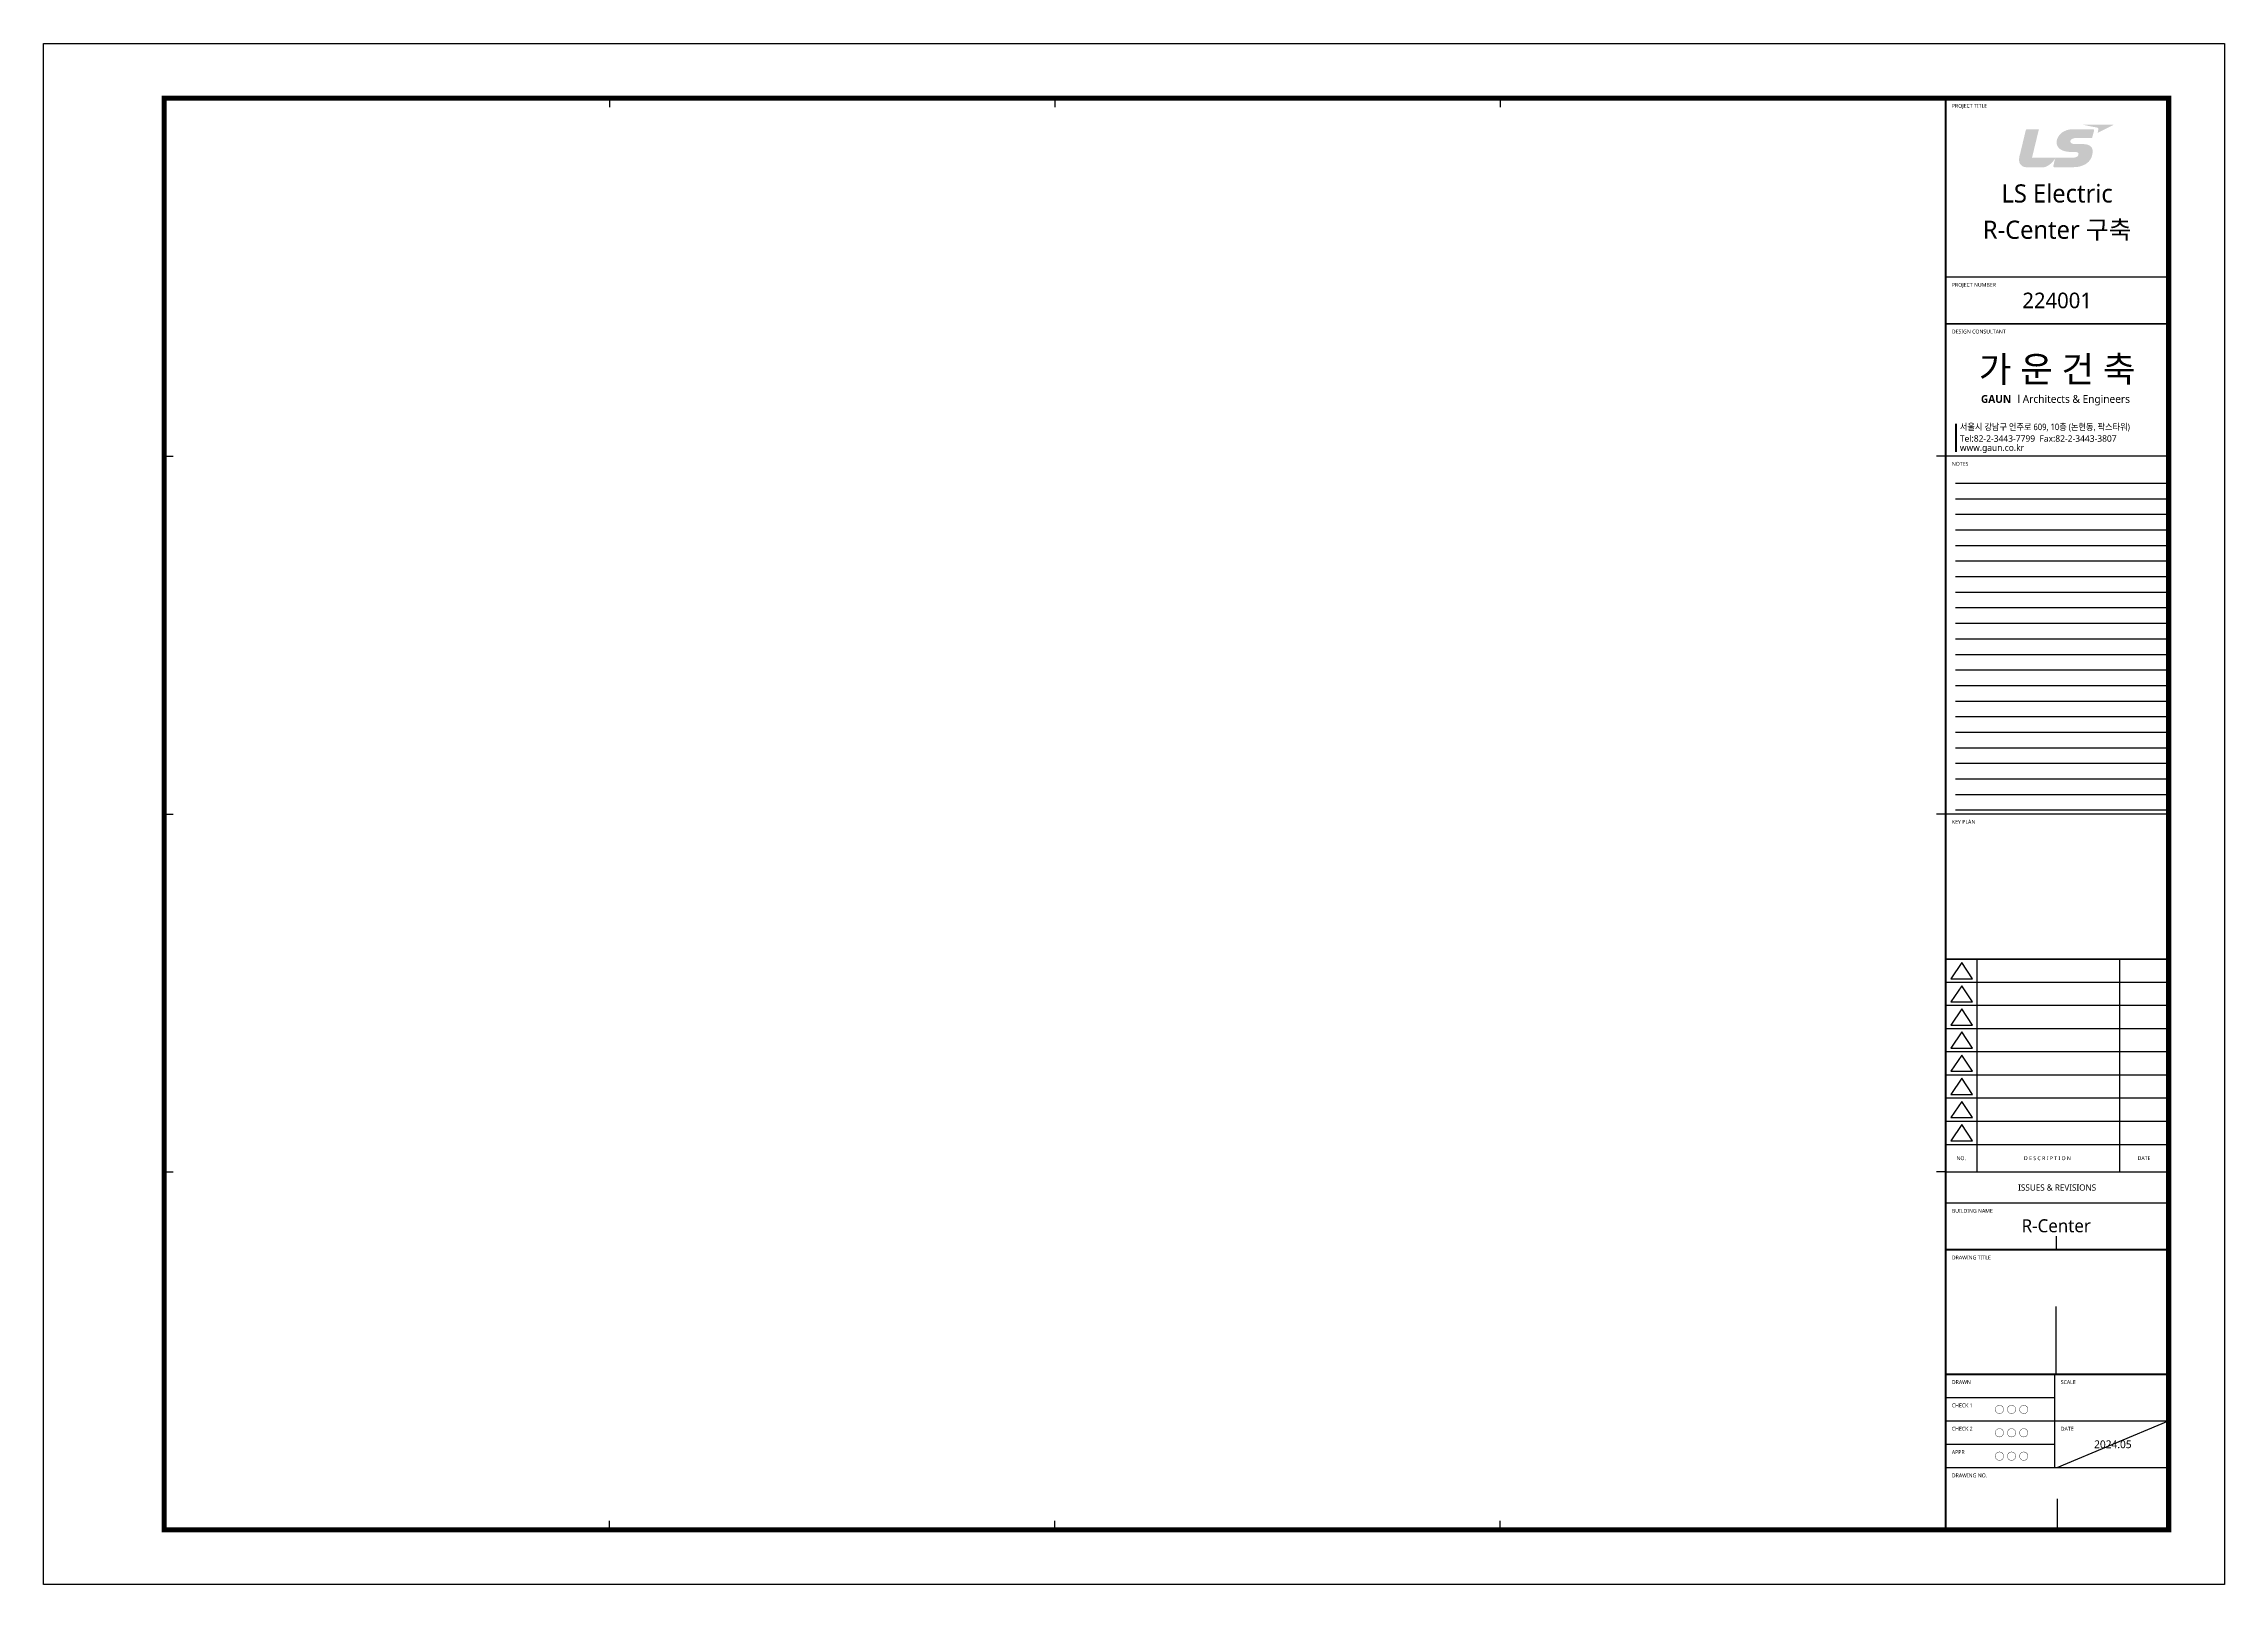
# Model space of a CAD drawing. Header units: millimetres. Extents: x 0 to 168, y 0 to 119.
import ezdxf
from ezdxf.enums import TextEntityAlignment as Align

# ---------------------------------------------------------------- set-up
doc = ezdxf.new("R2010")
doc.units = ezdxf.units.MM
doc.layers.get('DEFPOINTS').update_dxf_attribs({"color": 137})
for name, color, linetype in [('Layer 1', 7, 'Continuous'), ('TEXT', 3, 'Continuous'), ('XR-SHEET$0$XR-SHEET$0$SHT', 5, 'Continuous'), ('XR-SHEET$0$XR-SHEET$0$TEXT', 3, 'Continuous'), ('XR-SHEET$0$XREF-Form$0$SHT', 5, 'Continuous'), ('XR-SHEET$0$XREF-Form$0$TEXT', 3, 'Continuous'), ('XR-SHEET$0$XREF-Form$0$TXT', 3, 'Continuous')]:
    doc.layers.add(name, color=color, linetype=linetype)
doc.layers.add('XR-SHEET$0$XREF-Form$0$TEMP', color=171, linetype='Continuous', plot=False)
doc.styles.add('XR-SHEET$0$XR-SHEET$0$맑은고딕', font='MALGUN_0.TTF')
doc.styles.add('XR-SHEET$0$XREF-Form$0$맑은고딕', font='MALGUN_0.TTF')
doc.styles.add('XR-SHEET$0$XREF-Form$0$맑은고딕B', font='malgunbd_0.ttf')
doc.styles.add('스타일1', font='MALGUN_0.TTF')

# ---------------------------------------------------------------- blocks, each defined once
blk = doc.blocks.new('block 3')
at = {"true_color": 0xfa002d}
h = blk.add_hatch(color=240, dxfattribs=at)
h.dxf.hatch_style = 1
h.paths.add_polyline_path([(78.5, -138.2), (78.5, -138.2), (78.6, -138.2), (78.6, -138.2), (78.7, -138.1), (78.7, -138.1), (78.8, -138.1), (78.8, -138.1), (78.9, -138), (78.9, -138), (78.9, -138), (79, -138), (79, -138), (79.1, -137.9), (79.1, -137.9), (79.1, -137.9), (79.2, -137.9), (79.2, -137.9), (79.2, -137.8), (79.3, -137.8), (79.3, -137.8), (79.4, -137.8), (79.4, -137.8), (79.4, -137.8), (79.5, -137.7), (79.5, -137.7), (79.5, -137.7), (79.6, -137.7), (79.6, -137.7), (79.6, -137.7), (79.6, -137.6), (79.7, -137.6), (79.7, -137.6), (79.7, -137.6), (79.7, -137.6), (79.8, -137.6), (79.8, -137.6), (79.8, -137.6), (79.8, -137.5), (79.9, -137.5), (79.9, -137.5), (79.9, -137.5), (79.9, -137.5), (80, -137.5), (80, -137.5), (80, -137.5), (80, -137.5), (80, -137.4), (80, -137.4), (80.1, -137.4), (80.1, -137.4), (80.1, -137.4), (80.1, -137.4), (80.1, -137.4), (80.2, -137.4), (80.2, -137.4), (80.2, -137.4), (80.2, -137.4), (80.2, -137.4), (80.2, -137.4), (80.2, -137.4), (80.2, -137.4), (80.2, -137.4), (80.1, -137.4), (80.1, -137.4), (80.1, -137.4), (80.1, -137.4), (80.1, -137.4), (80.1, -137.4), (80.1, -137.4), (80.1, -137.4), (80.1, -137.4), (80.1, -137.4), (80.1, -137.4), (80.1, -137.4), (80.1, -137.4), (80.1, -137.4), (80, -137.4), (80, -137.4), (80, -137.4), (80, -137.4), (80, -137.4), (80, -137.4), (80, -137.4), (80, -137.4), (80, -137.4), (79.9, -137.4), (79.9, -137.4), (79.9, -137.4), (79.9, -137.4), (79.9, -137.4), (79.9, -137.4), (79.9, -137.4), (79.8, -137.4), (79.8, -137.4), (79.8, -137.4), (79.8, -137.4), (79.8, -137.4), (79.7, -137.4), (79.7, -137.4), (79.7, -137.4), (79.7, -137.4), (79.7, -137.4), (79.6, -137.4), (79.6, -137.4), (79.6, -137.4), (79.6, -137.4), (79.6, -137.4), (79.5, -137.4), (79.5, -137.4), (79.5, -137.4), (79.5, -137.4), (79.5, -137.4), (79.4, -137.4), (79.4, -137.4), (79.4, -137.4), (79.4, -137.4), (79.3, -137.4), (79.3, -137.4), (79.3, -137.4), (79.2, -137.4), (79.2, -137.4), (79.2, -137.4), (79.2, -137.4), (79.1, -137.4), (79.1, -137.4), (79.1, -137.4), (79.1, -137.4), (79, -137.4), (79, -137.4), (79, -137.4), (78.9, -137.4), (78.9, -137.4), (78.9, -137.4), (78.8, -137.4), (78.8, -137.4), (78.8, -137.4), (78.8, -137.4), (78.7, -137.4), (78.7, -137.4), (78.7, -137.4), (78.6, -137.4), (78.6, -137.4), (78.6, -137.4), (78.5, -137.4), (78.5, -137.4), (78.4, -137.4), (78.4, -137.4), (78.4, -137.4), (78.3, -137.4), (78.3, -137.4), (78.3, -137.4), (78.2, -137.4), (78.2, -137.4), (78.2, -137.4), (78.1, -137.4), (78.1, -137.4), (78, -137.4), (78, -137.4), (78, -137.4), (77.9, -137.4), (77.9, -137.4), (77.9, -137.4), (77.8, -137.4), (77.8, -137.4), (77.7, -137.4), (77.7, -137.4), (77.7, -137.4), (77.6, -137.4), (77.6, -137.4), (77.5, -137.4), (77.5, -137.4), (77.5, -137.4), (77.4, -137.4), (77.4, -137.4), (77.3, -137.4), (77.3, -137.4), (77.2, -137.4), (77.2, -137.4), (77.2, -137.4), (77.1, -137.4), (77.1, -137.4), (77, -137.4), (77, -137.4), (76.9, -137.4), (76.9, -137.4), (76.8, -137.4), (76.8, -137.4), (76.7, -137.4), (76.7, -137.4), (76.7, -137.4), (76.6, -137.4), (76.6, -137.4), (76.5, -137.4), (76.5, -137.4), (76.4, -137.4), (76.4, -137.4), (76.3, -137.4), (76.3, -137.4), (76.2, -137.4), (76.2, -137.4), (76.1, -137.4), (76.1, -137.4), (76, -137.4), (76, -137.4), (75.9, -137.4), (75.9, -137.4), (75.8, -137.4), (75.8, -137.4), (75.7, -137.4), (75.7, -137.4), (75.6, -137.4), (75.6, -137.4), (75.5, -137.4), (75.5, -137.4), (75.4, -137.4), (75.4, -137.4), (75.3, -137.4), (75.3, -137.4), (75.2, -137.4), (75.2, -137.4), (75.1, -137.4), (75.1, -137.4), (75, -137.4), (75, -137.4), (74.9, -137.4), (74.9, -137.4), (74.8, -137.4), (74.8, -137.4), (74.7, -137.4), (74.7, -137.4), (74.6, -137.4), (74.6, -137.4), (74.5, -137.4), (74.4, -137.4), (74.3, -137.4), (74.2, -137.4), (74.1, -137.4), (74, -137.4), (73.9, -137.4), (73.8, -137.4), (73.7, -137.4), (73.6, -137.4), (73.5, -137.4), (73.3, -137.4), (73.2, -137.4), (73.1, -137.4), (73, -137.4), (72.9, -137.4), (72.8, -137.4), (72.7, -137.4), (72.5, -137.4), (72.4, -137.4), (72.3, -137.4), (72.2, -137.4), (72.1, -137.4), (72, -137.4), (71.9, -137.4), (71.7, -137.4), (71.6, -137.4), (71.5, -137.4), (71.4, -137.4), (71.3, -137.4), (71, -137.4), (70.8, -137.4), (70.6, -137.4), (70.1, -137.4), (69.6, -137.4), (69.4, -137.4), (69.1, -137.4), (68.9, -137.4), (68.8, -137.4), (68.7, -137.4), (68.6, -137.4), (68.4, -137.4), (68.3, -137.4), (68.2, -137.4), (68.1, -137.4), (68, -137.4), (67.9, -137.4), (67.7, -137.4), (67.6, -137.4), (67.5, -137.4), (67.4, -137.4), (67.3, -137.4), (67.2, -137.4), (67.1, -137.4), (67, -137.4), (66.8, -137.4), (66.7, -137.4), (66.6, -137.4), (66.5, -137.4), (66.4, -137.4), (66.3, -137.4), (66.2, -137.4), (66.1, -137.4), (66, -137.4), (65.8, -137.4), (65.7, -137.4), (65.7, -137.4), (65.6, -137.4), (65.6, -137.4), (65.5, -137.4), (65.5, -137.4), (65.4, -137.4), (65.4, -137.4), (65.3, -137.4), (65.3, -137.4), (65.2, -137.4), (65.2, -137.4), (65.1, -137.4), (65, -137.4), (65, -137.4), (64.9, -137.4), (64.9, -137.4), (64.8, -137.4), (64.8, -137.4), (64.7, -137.4), (64.7, -137.4), (64.6, -137.4), (64.6, -137.4), (64.5, -137.4), (64.5, -137.4), (64.4, -137.4), (64.4, -137.4), (64.3, -137.4), (64.3, -137.4), (64.2, -137.4), (64.2, -137.4), (64.1, -137.4), (64.1, -137.4), (64, -137.4), (64, -137.4), (63.9, -137.4), (63.9, -137.4), (63.9, -137.4), (63.8, -137.4), (63.8, -137.4), (63.7, -137.4), (63.7, -137.4), (63.6, -137.4), (63.6, -137.4), (63.5, -137.4), (63.5, -137.4), (63.4, -137.4), (63.4, -137.4), (63.3, -137.4), (63.3, -137.4), (63.3, -137.4), (63.2, -137.4), (63.2, -137.4), (63.1, -137.4), (63.1, -137.4), (63, -137.4), (63, -137.4), (62.9, -137.4), (62.9, -137.4), (62.9, -137.4), (62.8, -137.4), (62.8, -137.4), (62.7, -137.4), (62.7, -137.4), (62.7, -137.4), (62.6, -137.4), (62.6, -137.4), (62.5, -137.4), (62.5, -137.4), (62.4, -137.4), (62.4, -137.4), (62.4, -137.4), (62.3, -137.4), (62.3, -137.4), (62.2, -137.4), (62.2, -137.4), (62.2, -137.4), (62.1, -137.4), (62.1, -137.4), (62.1, -137.4), (62, -137.4), (62, -137.4), (61.9, -137.4), (61.9, -137.4), (61.9, -137.4), (61.8, -137.4), (61.8, -137.4), (61.8, -137.4), (61.7, -137.4), (61.7, -137.4), (61.7, -137.4), (61.6, -137.4), (61.6, -137.4), (61.6, -137.4), (61.5, -137.4), (61.5, -137.4), (61.5, -137.4), (61.4, -137.4), (61.4, -137.4), (61.4, -137.4), (61.3, -137.4), (61.3, -137.4), (61.3, -137.4), (61.2, -137.4), (61.2, -137.4), (61.2, -137.4), (61.2, -137.4), (61.1, -137.4), (61.1, -137.4), (61.1, -137.4), (61, -137.4), (61, -137.4), (61, -137.4), (61, -137.4), (60.9, -137.4), (60.9, -137.4), (60.9, -137.4), (60.9, -137.4), (60.8, -137.4), (60.8, -137.4), (60.8, -137.4), (60.8, -137.4), (60.7, -137.4), (60.7, -137.4), (60.7, -137.4), (60.7, -137.4), (60.6, -137.4), (60.6, -137.4), (60.6, -137.4), (60.6, -137.4), (60.6, -137.4), (60.5, -137.4), (60.5, -137.4), (60.5, -137.4), (60.5, -137.4), (60.5, -137.4), (60.4, -137.4), (60.4, -137.4), (60.4, -137.4), (60.4, -137.4), (60.4, -137.4), (60.3, -137.4), (60.3, -137.4), (60.3, -137.4), (60.3, -137.4), (60.3, -137.4), (60.3, -137.4), (60.3, -137.4), (60.2, -137.4), (60.2, -137.4), (60.2, -137.4), (60.2, -137.4), (60.2, -137.4), (60.2, -137.4), (60.2, -137.4), (60.2, -137.4), (60.1, -137.4), (60.1, -137.4), (60.1, -137.4), (60.1, -137.4), (60, -137.4), (60, -137.4), (60, -137.4), (60, -137.4), (60, -137.4), (60, -137.4), (60, -137.4), (60, -137.4), (60, -137.4), (60, -137.4), (60.1, -137.4), (60.1, -137.4), (60.1, -137.4), (60.1, -137.4), (60.1, -137.4), (60.1, -137.4), (60.1, -137.4), (60.1, -137.4), (60.1, -137.4), (60.2, -137.4), (60.2, -137.4), (60.2, -137.4), (60.2, -137.4), (60.2, -137.4), (60.2, -137.4), (60.2, -137.4), (60.3, -137.4), (60.3, -137.4), (60.3, -137.4), (60.3, -137.4), (60.3, -137.4), (60.4, -137.4), (60.4, -137.4), (60.4, -137.5), (60.4, -137.5), (60.5, -137.5), (60.5, -137.5), (60.5, -137.5), (60.5, -137.5), (60.6, -137.5), (60.6, -137.5), (60.6, -137.5), (60.6, -137.5), (60.7, -137.5), (60.7, -137.5), (60.7, -137.5), (60.8, -137.5), (60.8, -137.5), (60.8, -137.5), (60.9, -137.5), (60.9, -137.6), (60.9, -137.6), (61, -137.6), (61, -137.6), (61, -137.6), (61.1, -137.6), (61.1, -137.6), (61.1, -137.6), (61.2, -137.6), (61.2, -137.6), (61.2, -137.6), (61.3, -137.6), (61.3, -137.6), (61.4, -137.6), (61.4, -137.7), (61.4, -137.7), (61.5, -137.7), (61.5, -137.7), (61.6, -137.7), (61.6, -137.7), (61.6, -137.7), (61.7, -137.7), (61.7, -137.7), (61.8, -137.7), (61.8, -137.7), (61.8, -137.7), (61.9, -137.8), (61.9, -137.8), (62, -137.8), (62, -137.8), (62.1, -137.8), (62.1, -137.8), (62.2, -137.8), (62.2, -137.8), (62.2, -137.8), (62.3, -137.8), (62.4, -137.9), (62.5, -137.9), (62.6, -137.9), (62.7, -137.9), (62.8, -137.9), (62.9, -138), (63, -138), (63.1, -138), (63.2, -138), (63.3, -138), (63.4, -138.1), (63.5, -138.1), (63.6, -138.1), (63.7, -138.1), (63.8, -138.2), (63.9, -138.2), (64.1, -138.2), (64.3, -138.2), (64.5, -138.3), (64.9, -138.4), (65.1, -138.4), (65.3, -138.5), (65.5, -138.5), (65.6, -138.5), (65.8, -138.5), (65.9, -138.6), (66, -138.6), (66.1, -138.6), (66.2, -138.6), (66.3, -138.6), (66.4, -138.7), (66.5, -138.7), (66.6, -138.7), (66.7, -138.7), (66.8, -138.7), (66.9, -138.8), (67, -138.8), (67.1, -138.8), (67.2, -138.8), (67.3, -138.8), (67.3, -138.9), (67.4, -138.9), (67.4, -138.9), (67.5, -138.9), (67.5, -138.9), (67.6, -138.9), (67.6, -138.9), (67.7, -138.9), (67.7, -138.9), (67.7, -138.9), (67.8, -139), (67.8, -139), (67.9, -139), (67.9, -139), (68, -139), (68, -139), (68, -139), (68.1, -139), (68.1, -139), (68.2, -139), (68.2, -139), (68.2, -139), (68.3, -139.1), (68.3, -139.1), (68.4, -139.1), (68.4, -139.1), (68.4, -139.1), (68.5, -139.1), (68.5, -139.1), (68.5, -139.1), (68.6, -139.1), (68.6, -139.1), (68.6, -139.1), (68.7, -139.1), (68.7, -139.1), (68.7, -139.1), (68.8, -139.2), (68.8, -139.2), (68.8, -139.2), (68.9, -139.2), (68.9, -139.2), (68.9, -139.2), (68.9, -139.2), (69, -139.2), (69, -139.2), (69, -139.2), (69.1, -139.2), (69.1, -139.2), (69.1, -139.2), (69.1, -139.2), (69.2, -139.2), (69.2, -139.2), (69.2, -139.2), (69.2, -139.2), (69.2, -139.3), (69.3, -139.3), (69.3, -139.3), (69.3, -139.3), (69.3, -139.3), (69.3, -139.3), (69.4, -139.3), (69.4, -139.3), (69.4, -139.3), (69.4, -139.3), (69.4, -139.3), (69.4, -139.3), (69.5, -139.3), (69.5, -139.3), (69.5, -139.3), (69.5, -139.3), (69.7, -139.3), (69.8, -139.4), (69.9, -139.4), (70, -139.5), (70.1, -139.5), (70.2, -139.6), (70.3, -139.8), (70.4, -139.9), (70.4, -140), (70.4, -140.1), (70.4, -140.2), (70.4, -140.3), (70.3, -140.4), (70.3, -140.5), (70.3, -140.5), (70.3, -140.5), (70.3, -140.6), (70.3, -140.7), (70.3, -140.8), (70.2, -140.8), (70.2, -140.9), (70.2, -141), (70.2, -141.1), (70.2, -141.2), (70.1, -141.4), (70.1, -141.6), (70, -141.8), (70, -141.9), (70, -141.9), (70, -142), (69.9, -142.1), (69.9, -142.2), (69.9, -142.3), (69.9, -142.3), (69.9, -142.4), (69.9, -142.4), (69.9, -142.5), (69.8, -142.5), (69.8, -142.5), (69.8, -142.6), (69.8, -142.6), (69.8, -142.6), (69.8, -142.7), (69.8, -142.7), (69.8, -142.7), (69.8, -142.7), (69.8, -142.7), (69.8, -142.7), (69.8, -142.7), (69.8, -142.7), (69.8, -142.7), (69.8, -142.7), (69.8, -142.7), (69.8, -142.7), (69.8, -142.7), (69.8, -142.7), (69.8, -142.7), (69.8, -142.7), (69.8, -142.7), (69.8, -142.7), (69.8, -142.7), (69.8, -142.7), (69.8, -142.7), (69.9, -142.7), (69.9, -142.7), (69.9, -142.7), (69.9, -142.7), (69.9, -142.7), (69.9, -142.7), (69.9, -142.7), (69.9, -142.6), (69.9, -142.6), (69.9, -142.6), (69.9, -142.6), (69.9, -142.6), (69.9, -142.6), (70, -142.6), (70, -142.6), (70, -142.6), (70, -142.6), (70, -142.6), (70.1, -142.6), (70.1, -142.6), (70.1, -142.5), (70.1, -142.5), (70.1, -142.5), (70.2, -142.5), (70.2, -142.5), (70.2, -142.5), (70.2, -142.5), (70.3, -142.5), (70.3, -142.4), (70.3, -142.4), (70.4, -142.4), (70.4, -142.4), (70.4, -142.4), (70.4, -142.4), (70.5, -142.3), (70.5, -142.3), (70.5, -142.3), (70.6, -142.3), (70.6, -142.3), (70.6, -142.3), (70.7, -142.2), (70.7, -142.2), (70.8, -142.2), (70.8, -142.2), (70.8, -142.2), (70.9, -142.1), (70.9, -142.1), (70.9, -142.1), (71, -142.1), (71, -142.1), (71.1, -142), (71.1, -142), (71.2, -142), (71.2, -142), (71.2, -142), (71.3, -141.9), (71.3, -141.9), (71.4, -141.9), (71.4, -141.9), (71.5, -141.8), (71.5, -141.8), (71.6, -141.8), (71.6, -141.8), (71.7, -141.7), (71.7, -141.7), (71.8, -141.7), (71.8, -141.7), (71.8, -141.6), (71.9, -141.6), (71.9, -141.6), (72, -141.6), (72.1, -141.5), (72.1, -141.5), (72.2, -141.5), (72.2, -141.5), (72.3, -141.4), (72.3, -141.4), (72.4, -141.4), (72.4, -141.4), (72.5, -141.3), (72.5, -141.3), (72.6, -141.3), (72.6, -141.2), (72.7, -141.2), (72.7, -141.2), (72.8, -141.2), (72.9, -141.1), (72.9, -141.1), (73, -141.1), (73, -141), (73.1, -141), (73.1, -141), (73.2, -141), (73.3, -140.9), (73.3, -140.9), (73.4, -140.8), (73.5, -140.8), (73.7, -140.7), (73.8, -140.7), (73.9, -140.6), (74, -140.5), (74.1, -140.5), (74.3, -140.4), (74.4, -140.3), (74.5, -140.3), (74.7, -140.2), (75, -140), (75.2, -139.9), (75.5, -139.8), (75.6, -139.7), (75.7, -139.7), (75.8, -139.6), (76, -139.5), (76.1, -139.5), (76.2, -139.4), (76.3, -139.4), (76.4, -139.3), (76.5, -139.2), (76.7, -139.2), (76.7, -139.1), (76.8, -139.1), (76.8, -139.1), (76.9, -139.1), (76.9, -139), (77, -139), (77.1, -139), (77.1, -138.9), (77.2, -138.9), (77.2, -138.9), (77.3, -138.9), (77.3, -138.8), (77.4, -138.8), (77.4, -138.8), (77.5, -138.7), (77.6, -138.7), (77.6, -138.7), (77.7, -138.7), (77.7, -138.6), (77.8, -138.6), (77.8, -138.6), (77.9, -138.6), (77.9, -138.5), (78, -138.5), (78, -138.5), (78.1, -138.4), (78.1, -138.4), (78.2, -138.4), (78.2, -138.4), (78.3, -138.3), (78.3, -138.3), (78.4, -138.3), (78.4, -138.3), (78.5, -138.3)])
at = {"true_color": 0x0a1e5a}
h = blk.add_hatch(color=158, dxfattribs=at)
h.dxf.hatch_style = 1
h.paths.add_polyline_path([(66.6, -155.7), (66.6, -155.5), (66.6, -155.4), (66.6, -155.3), (66.6, -155.2), (66.6, -155), (66.6, -154.9), (66.6, -154.8), (66.6, -154.7), (66.6, -154.6), (66.6, -154.6), (66.7, -154.5), (66.7, -154.4), (66.7, -154.4), (66.7, -154.3), (66.6, -154.2), (66.6, -154.2), (66.6, -154.1), (66.6, -154), (66.6, -154), (66.6, -153.9), (66.6, -153.8), (66.6, -153.8), (66.6, -153.7), (66.6, -153.6), (66.6, -153.6), (66.6, -153.5), (66.6, -153.5), (66.6, -153.4), (66.5, -153.3), (66.5, -153.3), (66.5, -153.2), (66.5, -153.1), (66.5, -153.1), (66.5, -153), (66.4, -153), (66.4, -152.9), (66.4, -152.8), (66.4, -152.8), (66.4, -152.7), (66.3, -152.7), (66.3, -152.6), (66.3, -152.6), (66.3, -152.5), (66.2, -152.5), (66.2, -152.4), (66.2, -152.3), (66.2, -152.3), (66.1, -152.2), (66.1, -152.2), (66.1, -152.1), (66, -152.1), (66, -152), (66, -152), (65.9, -151.9), (65.9, -151.9), (65.8, -151.8), (65.8, -151.8), (65.8, -151.7), (65.7, -151.7), (65.7, -151.6), (65.6, -151.6), (65.6, -151.5), (65.6, -151.5), (65.5, -151.5), (65.5, -151.4), (65.4, -151.4), (65.4, -151.3), (65.3, -151.3), (65.3, -151.2), (65.2, -151.2), (65.2, -151.2), (65.1, -151.1), (65.1, -151.1), (65, -151), (64.9, -151), (64.9, -151), (64.8, -150.9), (64.8, -150.9), (64.7, -150.9), (64.6, -150.8), (64.6, -150.8), (64.5, -150.7), (64.5, -150.7), (64.4, -150.7), (64.3, -150.6), (64.2, -150.6), (64.2, -150.6), (64.1, -150.6), (64, -150.5), (64, -150.5), (63.9, -150.5), (63.8, -150.4), (63.7, -150.4), (63.7, -150.4), (63.6, -150.3), (63.5, -150.3), (63.4, -150.3), (63.3, -150.3), (63.3, -150.2), (63.2, -150.2), (63.1, -150.2), (63, -150.2), (62.9, -150.2), (62.8, -150.1), (62.7, -150.1), (62.6, -150.1), (62.6, -150.1), (62.5, -150.1), (62.4, -150), (62.3, -150), (62.2, -150), (62.1, -150), (62, -150), (61.9, -150), (61.8, -149.9), (61.7, -149.9), (61.6, -149.9), (61.5, -149.9), (61.4, -149.9), (61.2, -149.9), (61.1, -149.9), (61, -149.9), (60.9, -149.9), (60.8, -149.8), (60.7, -149.8), (60.6, -149.8), (60.5, -149.8), (60.3, -149.8), (60.2, -149.8), (60.1, -149.8), (60, -149.8), (59.9, -149.8), (59.7, -149.8), (59.6, -149.8), (59.5, -149.8), (59.5, -149.8), (59.5, -149.8), (59.5, -149.8), (59.5, -149.8), (59.5, -149.8), (59.5, -149.8), (59.4, -149.8), (59.4, -149.8), (59.4, -149.8), (59.4, -149.8), (59.4, -149.8), (59.4, -149.8), (59.4, -149.8), (59.3, -149.8), (59.3, -149.8), (59.3, -149.8), (59.3, -149.8), (59.3, -149.8), (59.2, -149.8), (59.2, -149.8), (59.2, -149.8), (59.2, -149.8), (59.1, -149.8), (59.1, -149.8), (59.1, -149.8), (59, -149.8), (59, -149.8), (59, -149.8), (58.9, -149.8), (58.9, -149.8), (58.9, -149.8), (58.8, -149.8), (58.8, -149.8), (58.8, -149.8), (58.7, -149.8), (58.7, -149.8), (58.6, -149.8), (58.5, -149.8), (58.4, -149.8), (58.3, -149.8), (58.3, -149.8), (58.2, -149.8), (58.1, -149.8), (58, -149.8), (57.9, -149.8), (57.8, -149.8), (57.6, -149.8), (57.4, -149.8), (57.2, -149.8), (57, -149.8), (56.9, -149.8), (56.8, -149.8), (56.7, -149.8), (56.6, -149.8), (56.5, -149.8), (56.5, -149.8), (56.4, -149.8), (56.3, -149.8), (56.2, -149.8), (56.1, -149.8), (56.1, -149.8), (56, -149.8), (56, -149.8), (56, -149.8), (55.9, -149.8), (55.9, -149.8), (55.9, -149.8), (55.8, -149.8), (55.8, -149.8), (55.8, -149.8), (55.7, -149.8), (55.7, -149.8), (55.7, -149.8), (55.7, -149.8), (55.6, -149.8), (55.6, -149.8), (55.6, -149.8), (55.5, -149.8), (55.5, -149.8), (55.5, -149.8), (55.5, -149.8), (55.5, -149.8), (55.4, -149.8), (55.4, -149.8), (55.4, -149.8), (55.4, -149.8), (55.4, -149.8), (55.4, -149.8), (55.4, -149.8), (55.4, -149.8), (55.3, -149.8), (55.3, -149.8), (55.3, -149.8), (55.3, -149.8), (55.3, -149.8), (55.2, -149.8), (55, -149.8), (54.7, -149.8), (54.4, -149.7), (54.2, -149.7), (53.9, -149.6), (53.7, -149.6), (53.4, -149.5), (53.2, -149.4), (53, -149.3), (52.8, -149.1), (52.7, -149), (52.6, -148.9), (52.5, -148.8), (52.5, -148.7), (52.4, -148.5), (52.4, -148.4), (52.3, -148.2), (52.3, -148.1), (52.3, -147.9), (52.4, -147.7), (52.4, -147.6), (52.5, -147.4), (52.6, -147.3), (52.7, -147.1), (52.9, -147), (53, -146.8), (53.2, -146.7), (53.3, -146.6), (53.4, -146.6), (53.5, -146.5), (53.7, -146.4), (53.8, -146.3), (54, -146.3), (54.1, -146.2), (54.3, -146.2), (54.4, -146.1), (54.6, -146.1), (54.8, -146), (55, -146), (55.2, -145.9), (55.4, -145.9), (55.5, -145.9), (55.7, -145.9), (55.9, -145.9), (56.1, -145.9), (56.2, -145.9), (56.2, -145.9), (56.2, -145.9), (56.2, -145.9), (56.2, -145.9), (56.2, -145.9), (56.2, -145.9), (56.3, -145.9), (56.3, -145.9), (56.3, -145.9), (56.3, -145.9), (56.3, -145.9), (56.3, -145.9), (56.3, -145.9), (56.3, -145.9), (56.4, -145.9), (56.4, -145.9), (56.4, -145.9), (56.4, -145.9), (56.4, -145.9), (56.4, -145.9), (56.5, -145.9), (56.5, -145.9), (56.5, -145.9), (56.5, -145.9), (56.5, -145.9), (56.6, -145.9), (56.6, -145.9), (56.6, -145.9), (56.6, -145.9), (56.7, -145.9), (56.7, -145.9), (56.7, -145.9), (56.8, -145.9), (56.8, -145.9), (56.8, -145.9), (56.8, -145.9), (56.9, -145.9), (56.9, -145.9), (56.9, -145.9), (57, -145.9), (57, -145.9), (57, -145.9), (57.1, -145.9), (57.1, -145.9), (57.1, -145.9), (57.2, -145.9), (57.2, -145.9), (57.3, -145.9), (57.3, -145.9), (57.3, -145.9), (57.4, -145.9), (57.4, -145.9), (57.5, -145.9), (57.5, -145.9), (57.5, -145.9), (57.6, -145.9), (57.6, -145.9), (57.7, -145.9), (57.7, -145.9), (57.7, -145.9), (57.8, -145.9), (57.8, -145.9), (57.9, -145.9), (57.9, -145.9), (58, -145.9), (58, -145.9), (58.1, -145.9), (58.1, -145.9), (58.2, -145.9), (58.2, -145.9), (58.3, -145.9), (58.3, -145.9), (58.4, -145.9), (58.4, -145.9), (58.5, -145.9), (58.5, -145.9), (58.6, -145.9), (58.6, -145.9), (58.7, -145.9), (58.7, -145.9), (58.8, -145.9), (58.8, -145.9), (58.9, -145.9), (58.9, -145.9), (59, -145.9), (59, -145.9), (59.1, -145.9), (59.2, -145.9), (59.3, -145.9), (59.4, -145.9), (59.5, -145.9), (59.6, -145.9), (59.8, -145.9), (59.9, -145.9), (60, -145.9), (60.1, -145.9), (60.2, -145.9), (60.3, -145.9), (60.4, -145.9), (60.6, -145.9), (60.7, -145.9), (60.8, -145.9), (61, -145.9), (61.3, -145.9), (61.5, -145.9), (61.7, -145.9), (61.9, -145.9), (62, -145.9), (62.1, -145.9), (62.2, -145.9), (62.3, -145.9), (62.5, -145.9), (62.6, -145.9), (62.7, -145.9), (62.8, -145.9), (62.9, -145.9), (63, -145.9), (63.1, -145.9), (63.2, -145.9), (63.4, -145.9), (63.5, -145.9), (63.5, -145.9), (63.6, -145.9), (63.6, -145.9), (63.7, -145.9), (63.7, -145.9), (63.8, -145.9), (63.8, -145.9), (63.9, -145.9), (63.9, -145.9), (64, -145.9), (64, -145.9), (64.1, -145.9), (64.1, -145.9), (64.2, -145.9), (64.2, -145.9), (64.3, -145.9), (64.3, -145.9), (64.4, -145.9), (64.4, -145.9), (64.5, -145.9), (64.5, -145.9), (64.6, -145.9), (64.6, -145.9), (64.7, -145.9), (64.7, -145.9), (64.8, -145.9), (64.8, -145.9), (64.8, -145.9), (64.9, -145.9), (64.9, -145.9), (65, -145.9), (65, -145.9), (65.1, -145.9), (65.1, -145.9), (65.1, -145.9), (65.2, -145.9), (65.2, -145.9), (65.3, -145.9), (65.3, -145.9), (65.3, -145.9), (65.4, -145.9), (65.4, -145.9), (65.4, -145.9), (65.5, -145.9), (65.5, -145.9), (65.5, -145.9), (65.6, -145.9), (65.6, -145.9), (65.6, -145.9), (65.7, -145.9), (65.7, -145.9), (65.7, -145.9), (65.8, -145.9), (65.8, -145.9), (65.8, -145.9), (65.8, -145.9), (65.9, -145.9), (65.9, -145.9), (65.9, -145.9), (66, -145.9), (66, -145.9), (66, -145.9), (66, -145.9), (66, -145.9), (66.1, -145.9), (66.1, -145.9), (66.1, -145.9), (66.1, -145.9), (66.1, -145.9), (66.2, -145.9), (66.2, -145.9), (66.3, -145.9), (66.3, -145.9), (66.3, -145.9), (66.3, -145.9), (66.3, -145.9), (66.3, -145.9), (66.3, -145.8), (66.3, -145.8), (66.3, -145.8), (66.4, -145.8), (66.4, -145.8), (66.4, -145.8), (66.4, -145.8), (66.4, -145.8), (66.4, -145.7), (66.4, -145.7), (66.4, -145.7), (66.4, -145.7), (66.4, -145.7), (66.4, -145.7), (66.4, -145.6), (66.4, -145.6), (66.4, -145.6), (66.4, -145.6), (66.4, -145.5), (66.4, -145.5), (66.4, -145.5), (66.4, -145.5), (66.4, -145.4), (66.5, -145.4), (66.5, -145.4), (66.5, -145.3), (66.5, -145.3), (66.5, -145.2), (66.5, -145.2), (66.5, -145.1), (66.5, -145), (66.6, -144.9), (66.6, -144.9), (66.6, -144.8), (66.6, -144.7), (66.6, -144.6), (66.7, -144.5), (66.7, -144.5), (66.7, -144.4), (66.7, -144.3), (66.8, -144.2), (66.8, -144), (66.8, -143.8), (66.9, -143.6), (66.9, -143.4), (67, -143.3), (67, -143.2), (67, -143.1), (67.1, -143), (67.1, -142.9), (67.1, -142.8), (67.1, -142.7), (67.1, -142.6), (67.2, -142.6), (67.2, -142.5), (67.2, -142.4), (67.2, -142.3), (67.2, -142.2), (67.3, -142.2), (67.3, -142), (67.3, -142), (67.3, -141.9), (67.3, -141.9), (67.3, -141.8), (67.3, -141.8), (67.4, -141.8), (67.4, -141.7), (67.4, -141.7), (67.4, -141.7), (67.4, -141.7), (67.4, -141.7), (67.4, -141.6), (67.4, -141.6), (67.4, -141.6), (67.4, -141.6), (67.4, -141.5), (67.4, -141.4), (67.4, -141.3), (67.5, -141.3), (67.5, -141.2), (67.5, -141.1), (67.5, -141.1), (67.5, -141), (67.5, -140.9), (67.5, -140.9), (67.5, -140.8), (67.4, -140.8), (67.4, -140.7), (67.4, -140.7), (67.4, -140.7), (67.4, -140.6), (67.3, -140.6), (67.3, -140.6), (67.3, -140.5), (67.2, -140.5), (67.2, -140.5), (67.2, -140.5), (67.1, -140.4), (67.1, -140.4), (67, -140.4), (66.9, -140.4), (66.8, -140.4), (66.7, -140.4), (66.7, -140.4), (66.7, -140.4), (66.7, -140.4), (66.7, -140.4), (66.7, -140.4), (66.7, -140.4), (66.6, -140.4), (66.6, -140.4), (66.6, -140.4), (66.6, -140.4), (66.6, -140.4), (66.6, -140.4), (66.6, -140.4), (66.6, -140.4), (66.6, -140.4), (66.6, -140.4), (66.6, -140.4), (66.6, -140.4), (66.6, -140.4), (66.6, -140.4), (66.6, -140.4), (66.6, -140.4), (66.6, -140.4), (66.6, -140.4), (66.6, -140.4), (66.6, -140.4), (66.6, -140.4), (66.5, -140.4), (66.5, -140.4), (66.5, -140.4), (66.5, -140.4), (66.5, -140.4), (66.5, -140.4), (66.5, -140.4), (66.5, -140.4), (66.5, -140.4), (66.5, -140.4), (66.5, -140.4), (66.4, -140.4), (66.4, -140.4), (66.4, -140.4), (66.4, -140.4), (66.4, -140.4), (66.4, -140.4), (66.4, -140.4), (66.4, -140.4), (66.4, -140.4), (66.3, -140.4), (66.3, -140.4), (66.3, -140.4), (66.3, -140.4), (66.3, -140.4), (66.3, -140.4), (66.3, -140.4), (66.3, -140.4), (66.2, -140.4), (66.2, -140.4), (66.2, -140.4), (66.2, -140.4), (66.2, -140.4), (66.2, -140.4), (66.1, -140.4), (66.1, -140.4), (66.1, -140.4), (66, -140.4), (66, -140.4), (65.9, -140.4), (65.9, -140.4), (65.9, -140.4), (65.8, -140.4), (65.8, -140.4), (65.8, -140.4), (65.7, -140.4), (65.7, -140.4), (65.6, -140.4), (65.6, -140.4), (65.5, -140.4), (65.5, -140.4), (65.5, -140.4), (65.4, -140.4), (65.4, -140.4), (65.3, -140.4), (65.3, -140.4), (65.2, -140.4), (65.2, -140.4), (65.1, -140.4), (65.1, -140.4), (65, -140.4), (65, -140.4), (64.9, -140.4), (64.9, -140.4), (64.8, -140.4), (64.8, -140.4), (64.7, -140.4), (64.6, -140.4), (64.6, -140.4), (64.5, -140.4), (64.5, -140.4), (64.4, -140.4), (64.4, -140.4), (64.3, -140.4), (64.2, -140.4), (64.2, -140.4), (64.1, -140.4), (64.1, -140.4), (64, -140.4), (63.9, -140.4), (63.9, -140.4), (63.8, -140.4), (63.8, -140.4), (63.7, -140.4), (63.6, -140.4), (63.6, -140.4), (63.5, -140.4), (63.4, -140.4), (63.4, -140.4), (63.3, -140.4), (63.2, -140.4), (63.2, -140.4), (63.1, -140.4), (63, -140.4), (63, -140.4), (62.9, -140.4), (62.8, -140.4), (62.8, -140.4), (62.7, -140.4), (62.6, -140.4), (62.6, -140.4), (62.5, -140.4), (62.4, -140.4), (62.3, -140.4), (62.3, -140.4), (62.2, -140.4), (62.1, -140.4), (62, -140.4), (61.9, -140.4), (61.7, -140.4), (61.6, -140.4), (61.4, -140.4), (61.3, -140.4), (61.1, -140.4), (61, -140.4), (60.7, -140.4), (60.4, -140.4), (60.1, -140.4), (59.8, -140.4), (59.7, -140.4), (59.5, -140.4), (59.4, -140.4), (59.2, -140.4), (59.1, -140.4), (58.9, -140.4), (58.8, -140.4), (58.7, -140.4), (58.6, -140.4), (58.5, -140.4), (58.4, -140.4), (58.4, -140.4), (58.3, -140.4), (58.2, -140.4), (58.2, -140.4), (58.1, -140.4), (58, -140.4), (58, -140.4), (57.9, -140.4), (57.8, -140.4), (57.8, -140.4), (57.7, -140.4), (57.6, -140.4), (57.6, -140.4), (57.5, -140.4), (57.4, -140.4), (57.4, -140.4), (57.3, -140.4), (57.2, -140.4), (57.2, -140.4), (57.1, -140.4), (57, -140.4), (57, -140.4), (56.9, -140.4), (56.9, -140.4), (56.8, -140.4), (56.7, -140.4), (56.7, -140.4), (56.6, -140.4), (56.5, -140.4), (56.5, -140.4), (56.4, -140.4), (56.4, -140.4), (56.3, -140.4), (56.3, -140.4), (56.2, -140.4), (56.1, -140.4), (56.1, -140.4), (56, -140.4), (56, -140.4), (55.9, -140.4), (55.9, -140.4), (55.8, -140.4), (55.8, -140.4), (55.7, -140.4), (55.7, -140.4), (55.6, -140.4), (55.6, -140.4), (55.5, -140.4), (55.5, -140.4), (55.4, -140.4), (55.4, -140.4), (55.3, -140.4), (55.3, -140.4), (55.2, -140.4), (55.2, -140.4), (55.2, -140.4), (55.1, -140.4), (55.1, -140.4), (55, -140.4), (55, -140.4), (55, -140.4), (54.9, -140.4), (54.9, -140.4), (54.8, -140.4), (54.8, -140.4), (54.8, -140.4), (54.7, -140.4), (54.7, -140.4), (54.7, -140.4), (54.6, -140.4), (54.6, -140.4), (54.6, -140.4), (54.6, -140.4), (54.6, -140.4), (54.6, -140.4), (54.5, -140.4), (54.5, -140.4), (54.5, -140.4), (54.5, -140.4), (54.5, -140.4), (54.5, -140.4), (54.5, -140.4), (54.4, -140.4), (54.4, -140.4), (54.4, -140.4), (54.4, -140.4), (54.4, -140.4), (54.4, -140.4), (54.4, -140.4), (54.4, -140.4), (54.4, -140.4), (54.3, -140.4), (54.3, -140.4), (54.3, -140.4), (54.3, -140.4), (54.3, -140.4), (54.3, -140.4), (54.3, -140.4), (54.1, -140.4), (54.1, -140.4), (54, -140.4), (53.9, -140.4), (53.8, -140.4), (53.7, -140.4), (53.6, -140.4), (53.5, -140.4), (53.5, -140.4), (53.4, -140.4), (53.3, -140.4), (53.2, -140.4), (53.1, -140.4), (53.1, -140.4), (53, -140.4), (52.9, -140.4), (52.8, -140.4), (52.7, -140.4), (52.7, -140.4), (52.6, -140.5), (52.5, -140.5), (52.4, -140.5), (52.3, -140.5), (52.3, -140.5), (52.2, -140.5), (52.1, -140.5), (52, -140.5), (52, -140.5), (51.9, -140.5), (51.8, -140.6), (51.7, -140.6), (51.7, -140.6), (51.6, -140.6), (51.5, -140.6), (51.4, -140.6), (51.4, -140.6), (51.3, -140.6), (51.2, -140.7), (51.2, -140.7), (51.1, -140.7), (51, -140.7), (50.9, -140.7), (50.9, -140.7), (50.8, -140.8), (50.7, -140.8), (50.7, -140.8), (50.6, -140.8), (50.5, -140.8), (50.5, -140.8), (50.4, -140.9), (50.3, -140.9), (50.3, -140.9), (50.2, -140.9), (50.1, -140.9), (50.1, -141), (50, -141), (49.9, -141), (49.9, -141), (49.8, -141), (49.7, -141.1), (49.7, -141.1), (49.6, -141.1), (49.5, -141.1), (49.5, -141.2), (49.4, -141.2), (49.4, -141.2), (49.3, -141.2), (49.2, -141.3), (49.2, -141.3), (49.1, -141.3), (49.1, -141.3), (49, -141.4), (48.9, -141.4), (48.9, -141.4), (48.8, -141.4), (48.8, -141.5), (48.7, -141.5), (48.6, -141.5), (48.6, -141.6), (48.5, -141.6), (48.5, -141.6), (48.4, -141.7), (48.2, -141.7), (48.1, -141.8), (48, -141.8), (47.9, -141.9), (47.8, -142), (47.7, -142), (47.6, -142.1), (47.5, -142.2), (47.4, -142.2), (47.3, -142.3), (47.2, -142.4), (47.1, -142.4), (47, -142.5), (46.9, -142.6), (46.8, -142.6), (46.7, -142.7), (46.6, -142.8), (46.6, -142.9), (46.5, -142.9), (46.4, -143), (46.3, -143.1), (46.2, -143.2), (46.1, -143.2), (46.1, -143.3), (46, -143.4), (45.9, -143.5), (45.8, -143.6), (45.8, -143.6), (45.7, -143.7), (45.6, -143.8), (45.5, -143.9), (45.5, -144), (45.4, -144), (45.3, -144.1), (45.3, -144.2), (45.2, -144.3), (45.1, -144.4), (45.1, -144.5), (45, -144.5), (45, -144.6), (44.9, -144.7), (44.8, -144.8), (44.8, -144.9), (44.7, -145), (44.7, -145.1), (44.6, -145.1), (44.6, -145.2), (44.5, -145.3), (44.5, -145.4), (44.4, -145.5), (44.4, -145.6), (44.3, -145.7), (44.3, -145.8), (44.3, -145.9), (44.2, -145.9), (44.2, -146), (44.1, -146.1), (44.1, -146.2), (44.1, -146.3), (44, -146.4), (44, -146.5), (44, -146.6), (43.9, -146.7), (43.9, -146.7), (43.9, -146.8), (43.9, -146.9), (43.8, -147), (43.8, -147.1), (43.8, -147.2), (43.8, -147.3), (43.8, -147.4), (43.7, -147.4), (43.7, -147.5), (43.7, -147.6), (43.7, -147.7), (43.7, -147.8), (43.7, -147.9), (43.6, -148), (43.6, -148), (43.6, -148.1), (43.6, -148.2), (43.6, -148.3), (43.6, -148.4), (43.6, -148.5), (43.6, -148.5), (43.6, -148.6), (43.6, -148.7), (43.6, -148.8), (43.6, -148.9), (43.6, -149), (43.6, -149), (43.6, -149.1), (43.6, -149.2), (43.6, -149.3), (43.6, -149.3), (43.6, -149.4), (43.7, -149.5), (43.7, -149.6), (43.7, -149.7), (43.7, -149.7), (43.7, -149.8), (43.7, -149.9), (43.7, -150), (43.8, -150), (43.8, -150.1), (43.8, -150.2), (43.8, -150.3), (43.8, -150.3), (43.9, -150.4), (43.9, -150.5), (43.9, -150.6), (43.9, -150.6), (44, -150.7), (44, -150.8), (44, -150.9), (44, -150.9), (44.1, -151), (44.1, -151.1), (44.1, -151.1), (44.2, -151.2), (44.2, -151.3), (44.3, -151.3), (44.3, -151.4), (44.3, -151.5), (44.4, -151.5), (44.4, -151.6), (44.5, -151.7), (44.5, -151.7), (44.6, -151.8), (44.6, -151.9), (44.7, -151.9), (44.7, -152), (44.8, -152.1), (44.8, -152.1), (44.9, -152.2), (44.9, -152.2), (45, -152.3), (45, -152.4), (45.1, -152.4), (45.2, -152.5), (45.2, -152.5), (45.3, -152.6), (45.3, -152.7), (45.4, -152.7), (45.5, -152.8), (45.5, -152.8), (45.6, -152.9), (45.7, -152.9), (45.8, -153), (45.8, -153), (45.9, -153.1), (46, -153.1), (46.1, -153.2), (46.1, -153.2), (46.2, -153.3), (46.3, -153.3), (46.4, -153.4), (46.5, -153.4), (46.5, -153.5), (46.6, -153.5), (46.7, -153.6), (46.8, -153.6), (46.9, -153.7), (47, -153.7), (47.1, -153.7), (47.2, -153.8), (47.3, -153.8), (47.4, -153.9), (47.5, -153.9), (47.6, -153.9), (47.7, -154), (47.8, -154), (47.9, -154.1), (48, -154.1), (48.1, -154.1), (48.2, -154.2), (48.3, -154.2), (48.4, -154.2), (48.5, -154.3), (48.7, -154.3), (48.8, -154.3), (48.9, -154.4), (49, -154.4), (49.1, -154.4), (49.2, -154.4), (49.4, -154.5), (49.5, -154.5), (49.6, -154.5), (49.8, -154.5), (49.9, -154.6), (50, -154.6), (50.1, -154.6), (50.3, -154.6), (50.3, -154.6), (50.4, -154.6), (50.5, -154.7), (50.6, -154.7), (50.6, -154.7), (50.7, -154.7), (50.8, -154.7), (50.8, -154.7), (50.9, -154.7), (51, -154.7), (51, -154.7), (51.1, -154.7), (51.2, -154.7), (51.3, -154.7), (51.3, -154.8), (51.4, -154.8), (51.5, -154.8), (51.6, -154.8), (51.6, -154.8), (51.7, -154.8), (51.8, -154.8), (51.9, -154.8), (51.9, -154.8), (52, -154.8), (52.1, -154.8), (52.2, -154.8), (52.2, -154.8), (52.3, -154.8), (52.4, -154.8), (52.5, -154.8), (52.6, -154.8), (52.6, -154.8), (52.7, -154.8), (52.8, -154.8), (52.9, -154.8), (53, -154.8), (53, -154.8), (53.1, -154.9), (53.2, -154.9), (53.3, -154.9), (53.4, -154.9), (53.4, -154.9), (53.5, -154.9), (53.6, -154.9), (53.6, -154.9), (53.6, -154.9), (53.6, -154.9), (53.6, -154.9), (53.7, -154.9), (53.7, -154.9), (53.7, -154.9), (53.8, -154.9), (53.8, -154.9), (53.8, -154.9), (53.9, -154.9), (54, -154.9), (54, -154.9), (54.1, -154.9), (54.2, -154.9), (54.4, -154.9), (54.5, -154.9), (54.6, -154.9), (54.7, -154.9), (54.8, -154.9), (54.8, -154.9), (54.9, -154.9), (54.9, -154.9), (55, -154.9), (55, -154.9), (55, -154.9), (55.3, -154.9), (55.6, -154.9), (55.9, -154.9), (56.1, -154.9), (56.3, -154.9), (56.5, -155), (56.7, -155), (56.9, -155.1), (57, -155.2), (57.2, -155.2), (57.3, -155.4), (57.4, -155.5), (57.5, -155.6), (57.5, -155.7), (57.6, -155.9), (57.6, -156.1), (57.6, -156.3), (57.6, -156.5), (57.5, -156.8), (57.4, -157), (57.2, -157.3), (57.1, -157.5), (56.9, -157.7), (56.8, -157.8), (56.6, -157.9), (56.5, -158), (56.4, -158), (56.2, -158.1), (56.1, -158.2), (55.9, -158.2), (55.7, -158.3), (55.5, -158.3), (55.4, -158.4), (55.2, -158.4), (55.1, -158.4), (54.9, -158.5), (54.7, -158.5), (54.6, -158.5), (54.4, -158.5), (54.3, -158.5), (54.1, -158.5), (53.9, -158.5), (53.8, -158.5), (53.6, -158.5), (53.4, -158.6), (53.2, -158.6), (53, -158.6), (52.8, -158.6), (52.7, -158.6), (52.5, -158.6), (52.4, -158.6), (52.2, -158.6), (52.1, -158.6), (51.9, -158.6), (51.7, -158.6), (51.5, -158.6), (51.3, -158.6), (51.2, -158.6), (51.1, -158.6), (51, -158.6), (50.9, -158.6), (50.8, -158.6), (50.7, -158.6), (50.6, -158.6), (50.5, -158.6), (50.4, -158.6), (50.4, -158.6), (50.4, -158.6), (50.4, -158.6), (50.4, -158.6), (50.4, -158.6), (50.4, -158.6), (50.4, -158.6), (50.4, -158.6), (50.4, -158.6), (50.4, -158.6), (50.4, -158.6), (50.4, -158.6), (50.4, -158.6), (50.4, -158.6), (50.4, -158.6), (50.4, -158.6), (50.4, -158.6), (50.4, -158.6), (50.4, -158.6), (50.4, -158.6), (50.4, -158.6), (50.3, -158.6), (50.3, -158.6), (50.3, -158.6), (50.3, -158.6), (50.3, -158.6), (50.3, -158.6), (50.3, -158.6), (50.3, -158.6), (50.3, -158.6), (50.3, -158.6), (50.3, -158.6), (50.3, -158.6), (50.3, -158.6), (50.3, -158.6), (50.2, -158.6), (50.2, -158.6), (50.2, -158.6), (50.2, -158.6), (50.2, -158.6), (50.2, -158.6), (50.2, -158.6), (50.2, -158.6), (50.1, -158.6), (50.1, -158.6), (50.1, -158.6), (50.1, -158.6), (50.1, -158.6), (50.1, -158.6), (50, -158.6), (50, -158.6), (50, -158.6), (50, -158.6), (50, -158.6), (49.9, -158.6), (49.9, -158.6), (49.9, -158.6), (49.9, -158.6), (49.9, -158.6), (49.8, -158.6), (49.8, -158.6), (49.8, -158.6), (49.8, -158.6), (49.8, -158.6), (49.7, -158.6), (49.7, -158.6), (49.7, -158.6), (49.7, -158.6), (49.6, -158.6), (49.6, -158.6), (49.6, -158.6), (49.6, -158.6), (49.5, -158.6), (49.5, -158.6), (49.5, -158.6), (49.4, -158.6), (49.4, -158.6), (49.4, -158.6), (49.4, -158.6), (49.3, -158.6), (49.3, -158.6), (49.3, -158.6), (49.2, -158.6), (49.2, -158.6), (49.2, -158.6), (49.1, -158.6), (49.1, -158.6), (49.1, -158.6), (49, -158.6), (49, -158.6), (49, -158.6), (48.9, -158.6), (48.9, -158.6), (48.9, -158.6), (48.8, -158.6), (48.8, -158.6), (48.8, -158.6), (48.7, -158.6), (48.7, -158.6), (48.6, -158.6), (48.6, -158.6), (48.6, -158.6), (48.5, -158.6), (48.5, -158.6), (48.5, -158.6), (48.4, -158.6), (48.4, -158.6), (48.3, -158.6), (48.3, -158.6), (48.3, -158.6), (48.2, -158.6), (48.2, -158.6), (48.1, -158.6), (48.1, -158.6), (48.1, -158.6), (48, -158.6), (48, -158.6), (47.9, -158.6), (47.9, -158.6), (47.8, -158.6), (47.8, -158.6), (47.7, -158.6), (47.7, -158.6), (47.7, -158.6), (47.6, -158.6), (47.6, -158.6), (47.5, -158.6), (47.5, -158.6), (47.4, -158.6), (47.4, -158.6), (47.3, -158.6), (47.3, -158.6), (47.2, -158.6), (47.2, -158.6), (47.1, -158.6), (47.1, -158.6), (47.1, -158.6), (47, -158.6), (47, -158.6), (46.9, -158.6), (46.9, -158.6), (46.8, -158.6), (46.8, -158.6), (46.7, -158.6), (46.7, -158.6), (46.6, -158.6), (46.6, -158.6), (46.5, -158.6), (46.5, -158.6), (46.4, -158.6), (46.3, -158.6), (46.3, -158.6), (46.2, -158.6), (46.2, -158.6), (46.1, -158.6), (46.1, -158.6), (46, -158.6), (46, -158.6), (45.9, -158.6), (45.9, -158.6), (45.8, -158.6), (45.8, -158.6), (45.7, -158.6), (45.7, -158.6), (45.6, -158.6), (45.5, -158.6), (45.5, -158.6), (45.4, -158.6), (45.4, -158.6), (45.3, -158.6), (45.3, -158.6), (45.2, -158.6), (45.2, -158.6), (45.1, -158.6), (45, -158.6), (45, -158.6), (44.9, -158.6), (44.9, -158.6), (44.8, -158.6), (44.7, -158.6), (44.7, -158.6), (44.6, -158.6), (44.6, -158.6), (44.5, -158.6), (44.5, -158.6), (44.4, -158.6), (44.3, -158.6), (44.3, -158.6), (44.2, -158.6), (44.2, -158.6), (44.1, -158.6), (44, -158.6), (44, -158.6), (43.9, -158.6), (43.9, -158.6), (43.8, -158.6), (43.7, -158.6), (43.7, -158.6), (43.6, -158.6), (43.6, -158.6), (43.5, -158.6), (43.4, -158.6), (43.4, -158.6), (43.3, -158.6), (43.2, -158.6), (43.2, -158.6), (43.1, -158.6), (43.1, -158.6), (43, -158.6), (42.9, -158.6), (42.7, -158.6), (42.6, -158.6), (42.5, -158.6), (42.4, -158.6), (42.2, -158.6), (42.1, -158.6), (42, -158.6), (41.9, -158.6), (41.7, -158.6), (41.6, -158.6), (41.5, -158.6), (41.3, -158.6), (41.2, -158.6), (41.1, -158.6), (40.9, -158.6), (40.8, -158.6), (40.7, -158.6), (40.6, -158.6), (40.4, -158.6), (40.3, -158.6), (40.2, -158.6), (39.9, -158.6), (39.6, -158.6), (39.4, -158.6), (39.1, -158.6), (38.8, -158.6), (38.6, -158.6), (38.3, -158.6), (38.1, -158.6), (37.9, -158.6), (37.8, -158.6), (37.7, -158.6), (37.5, -158.6), (37.4, -158.6), (37.3, -158.6), (37.1, -158.6), (37, -158.6), (36.9, -158.6), (36.7, -158.6), (36.6, -158.6), (36.5, -158.6), (36.4, -158.6), (36.2, -158.6), (36.1, -158.6), (36, -158.6), (35.8, -158.6), (35.7, -158.6), (35.6, -158.6), (35.5, -158.6), (35.3, -158.6), (35.2, -158.6), (35.2, -158.6), (35.1, -158.6), (35, -158.6), (35, -158.6), (34.9, -158.6), (34.8, -158.6), (34.8, -158.6), (34.7, -158.6), (34.7, -158.6), (34.6, -158.6), (34.5, -158.6), (34.5, -158.6), (34.4, -158.6), (34.4, -158.6), (34.3, -158.6), (34.2, -158.6), (34.2, -158.6), (34.1, -158.6), (34.1, -158.6), (34, -158.6), (33.9, -158.6), (33.9, -158.6), (33.8, -158.6), (33.8, -158.6), (33.7, -158.6), (33.6, -158.6), (33.6, -158.6), (33.5, -158.6), (33.5, -158.6), (33.4, -158.6), (33.4, -158.6), (33.3, -158.6), (33.2, -158.6), (33.2, -158.6), (33.1, -158.6), (33.1, -158.6), (33, -158.6), (33, -158.6), (32.9, -158.6), (32.8, -158.6), (32.8, -158.6), (32.7, -158.6), (32.7, -158.6), (32.6, -158.6), (32.6, -158.6), (32.5, -158.6), (32.5, -158.6), (32.4, -158.6), (32.3, -158.6), (32.3, -158.6), (32.2, -158.6), (32.2, -158.6), (32.1, -158.6), (32.1, -158.6), (32, -158.6), (32, -158.6), (31.9, -158.6), (31.9, -158.6), (31.8, -158.6), (31.8, -158.6), (31.7, -158.6), (31.7, -158.6), (31.6, -158.6), (31.6, -158.6), (31.5, -158.6), (31.5, -158.6), (31.4, -158.6), (31.4, -158.6), (31.3, -158.6), (31.3, -158.6), (31.2, -158.6), (31.2, -158.6), (31.1, -158.6), (31.1, -158.6), (31, -158.6), (31, -158.6), (30.9, -158.6), (30.9, -158.6), (30.8, -158.6), (30.8, -158.6), (30.7, -158.6), (30.7, -158.6), (30.6, -158.6), (30.6, -158.6), (30.6, -158.6), (30.5, -158.6), (30.5, -158.6), (30.4, -158.6), (30.4, -158.6), (30.3, -158.6), (30.3, -158.6), (30.2, -158.6), (30.2, -158.6), (30.2, -158.6), (30.1, -158.6), (30.1, -158.6), (30, -158.6), (30, -158.6), (30, -158.6), (29.9, -158.6), (29.9, -158.6), (29.8, -158.6), (29.8, -158.6), (29.8, -158.6), (29.7, -158.6), (29.7, -158.6), (29.6, -158.6), (29.6, -158.6), (29.6, -158.6), (29.5, -158.6), (29.5, -158.6), (29.5, -158.6), (29.4, -158.6), (29.4, -158.6), (29.4, -158.6), (29.3, -158.6), (29.3, -158.6), (29.2, -158.6), (29.2, -158.6), (29.2, -158.6), (29.1, -158.6), (29.1, -158.6), (29.1, -158.6), (29, -158.6), (29, -158.6), (29, -158.6), (29, -158.6), (28.9, -158.6), (28.9, -158.6), (28.9, -158.6), (28.8, -158.6), (28.8, -158.6), (28.8, -158.6), (28.7, -158.6), (28.7, -158.6), (28.7, -158.6), (28.7, -158.6), (28.6, -158.6), (28.6, -158.6), (28.6, -158.6), (28.6, -158.6), (28.5, -158.6), (28.5, -158.6), (28.5, -158.6), (28.5, -158.6), (28.4, -158.6), (28.4, -158.6), (28.4, -158.6), (28.4, -158.6), (28.3, -158.6), (28.3, -158.6), (28.3, -158.6), (28.3, -158.6), (28.3, -158.6), (28.2, -158.6), (28.2, -158.6), (28.2, -158.6), (28.2, -158.6), (28.2, -158.6), (28.2, -158.6), (28.1, -158.6), (28.1, -158.6), (28.1, -158.6), (28.1, -158.6), (28.1, -158.6), (28.1, -158.6), (28, -158.6), (28, -158.6), (28, -158.6), (28, -158.6), (28, -158.6), (28, -158.6), (28, -158.6), (28, -158.6), (27.9, -158.6), (27.9, -158.6), (27.9, -158.6), (27.9, -158.6), (27.9, -158.6), (27.9, -158.6), (27.9, -158.6), (27.9, -158.6), (27.9, -158.6), (27.9, -158.6), (27.9, -158.6), (27.9, -158.6), (27.9, -158.6), (27.9, -158.6), (27.9, -158.6), (27.9, -158.6), (27.9, -158.6), (27.9, -158.6), (27.9, -158.6), (27.9, -158.6), (27.8, -158.6), (27.8, -158.6), (27.8, -158.6), (27.8, -158.6), (27.8, -158.6), (27.8, -158.6), (27.8, -158.6), (27.8, -158.6), (27.8, -158.6), (27.8, -158.6), (27.8, -158.6), (27.8, -158.6), (27.8, -158.6), (27.8, -158.6), (27.8, -158.6), (27.8, -158.6), (27.8, -158.6), (27.8, -158.6), (27.8, -158.6), (27.8, -158.6), (27.8, -158.6), (27.8, -158.6), (27.8, -158.6), (27.8, -158.6), (27.8, -158.6), (27.8, -158.6), (27.8, -158.6), (27.8, -158.6), (27.8, -158.5), (27.8, -158.5), (27.8, -158.5), (27.9, -158.5), (27.9, -158.5), (27.9, -158.5), (27.9, -158.5), (27.9, -158.5), (27.9, -158.5), (27.9, -158.5), (27.9, -158.5), (27.9, -158.5), (27.9, -158.4), (27.9, -158.4), (27.9, -158.4), (27.9, -158.4), (27.9, -158.4), (27.9, -158.4), (27.9, -158.4), (27.9, -158.4), (27.9, -158.4), (27.9, -158.3), (27.9, -158.3), (27.9, -158.3), (27.9, -158.3), (27.9, -158.3), (27.9, -158.3), (27.9, -158.3), (27.9, -158.2), (27.9, -158.2), (27.9, -158.2), (27.9, -158.2), (27.9, -158.2), (27.9, -158.2), (27.9, -158.1), (27.9, -158.1), (28, -158.1), (28, -158.1), (28, -158.1), (28, -158), (28, -158), (28, -158), (28, -158), (28, -158), (28, -157.9), (28, -157.9), (28, -157.9), (28, -157.9), (28, -157.8), (28, -157.8), (28, -157.8), (28, -157.8), (28, -157.8), (28, -157.7), (28, -157.7), (28.1, -157.7), (28.1, -157.7), (28.1, -157.6), (28.1, -157.6), (28.1, -157.6), (28.1, -157.6), (28.1, -157.5), (28.1, -157.5), (28.1, -157.5), (28.1, -157.4), (28.1, -157.4), (28.1, -157.4), (28.1, -157.4), (28.1, -157.3), (28.1, -157.3), (28.1, -157.3), (28.2, -157.2), (28.2, -157.2), (28.2, -157.2), (28.2, -157.2), (28.2, -157.1), (28.2, -157.1), (28.2, -157.1), (28.2, -157), (28.2, -157), (28.2, -157), (28.2, -156.9), (28.2, -156.9), (28.2, -156.9), (28.3, -156.8), (28.3, -156.8), (28.3, -156.8), (28.3, -156.7), (28.3, -156.7), (28.3, -156.7), (28.3, -156.6), (28.3, -156.6), (28.3, -156.6), (28.3, -156.5), (28.3, -156.5), (28.3, -156.5), (28.4, -156.4), (28.4, -156.4), (28.4, -156.4), (28.4, -156.3), (28.4, -156.3), (28.4, -156.2), (28.4, -156.2), (28.4, -156.2), (28.4, -156.1), (28.4, -156.1), (28.4, -156.1), (28.5, -156), (28.5, -156), (28.5, -155.9), (28.5, -155.9), (28.5, -155.9), (28.5, -155.8), (28.5, -155.8), (28.5, -155.7), (28.5, -155.7), (28.5, -155.7), (28.5, -155.6), (28.6, -155.6), (28.6, -155.5), (28.6, -155.5), (28.6, -155.5), (28.6, -155.4), (28.6, -155.4), (28.6, -155.3), (28.6, -155.3), (28.6, -155.2), (28.6, -155.2), (28.7, -155.2), (28.7, -155.1), (28.7, -155.1), (28.7, -155), (28.7, -155), (28.7, -154.9), (28.7, -154.9), (28.7, -154.9), (28.7, -154.8), (28.7, -154.8), (28.8, -154.7), (28.8, -154.7), (28.8, -154.6), (28.8, -154.6), (28.8, -154.5), (28.8, -154.5), (28.8, -154.5), (28.8, -154.4), (28.8, -154.4), (28.9, -154.3), (28.9, -154.3), (28.9, -154.2), (28.9, -154.2), (28.9, -154.1), (28.9, -154.1), (28.9, -154), (28.9, -154), (29, -153.9), (29, -153.8), (29, -153.7), (29, -153.6), (29, -153.5), (29.1, -153.4), (29.1, -153.3), (29.1, -153.2), (29.1, -153.1), (29.2, -153), (29.2, -152.9), (29.2, -152.8), (29.2, -152.7), (29.3, -152.6), (29.3, -152.5), (29.3, -152.4), (29.3, -152.3), (29.4, -152.2), (29.4, -152.1), (29.4, -152), (29.4, -151.9), (29.5, -151.8), (29.5, -151.7), (29.5, -151.6), (29.5, -151.5), (29.6, -151.4), (29.6, -151.3), (29.6, -151.2), (29.6, -151.1), (29.7, -151), (29.7, -150.9), (29.7, -150.8), (29.8, -150.6), (29.8, -150.3), (29.9, -150.1), (29.9, -149.9), (30, -149.5), (30.1, -149.1), (30.2, -148.9), (30.2, -148.6), (30.3, -148.4), (30.3, -148.2), (30.3, -148.1), (30.4, -148), (30.4, -147.9), (30.4, -147.8), (30.4, -147.7), (30.5, -147.6), (30.5, -147.5), (30.5, -147.4), (30.5, -147.3), (30.6, -147.2), (30.6, -147.1), (30.6, -147), (30.6, -146.9), (30.7, -146.8), (30.7, -146.7), (30.7, -146.6), (30.7, -146.5), (30.8, -146.4), (30.8, -146.3), (30.8, -146.2), (30.8, -146.1), (30.9, -146), (30.9, -145.9), (30.9, -145.8), (30.9, -145.7), (31, -145.6), (31, -145.5), (31, -145.4), (31, -145.3), (31, -145.2), (31.1, -145.1), (31.1, -145), (31.1, -144.9), (31.1, -144.9), (31.1, -144.8), (31.1, -144.8), (31.1, -144.8), (31.2, -144.7), (31.2, -144.7), (31.2, -144.6), (31.2, -144.6), (31.2, -144.5), (31.2, -144.5), (31.2, -144.4), (31.2, -144.4), (31.2, -144.3), (31.3, -144.3), (31.3, -144.3), (31.3, -144.2), (31.3, -144.2), (31.3, -144.1), (31.3, -144.1), (31.3, -144), (31.3, -144), (31.3, -143.9), (31.4, -143.9), (31.4, -143.9), (31.4, -143.8), (31.4, -143.8), (31.4, -143.7), (31.4, -143.7), (31.4, -143.6), (31.4, -143.6), (31.4, -143.6), (31.4, -143.5), (31.5, -143.5), (31.5, -143.4), (31.5, -143.4), (31.5, -143.4), (31.5, -143.3), (31.5, -143.3), (31.5, -143.2), (31.5, -143.2), (31.5, -143.2), (31.5, -143.1), (31.5, -143.1), (31.6, -143), (31.6, -143), (31.6, -143), (31.6, -142.9), (31.6, -142.9), (31.6, -142.8), (31.6, -142.8), (31.6, -142.8), (31.6, -142.7), (31.6, -142.7), (31.6, -142.7), (31.7, -142.6), (31.7, -142.6), (31.7, -142.6), (31.7, -142.5), (31.7, -142.5), (31.7, -142.4), (31.7, -142.4), (31.7, -142.4), (31.7, -142.3), (31.7, -142.3), (31.7, -142.3), (31.8, -142.2), (31.8, -142.2), (31.8, -142.2), (31.8, -142.1), (31.8, -142.1), (31.8, -142.1), (31.8, -142), (31.8, -142), (31.8, -142), (31.8, -141.9), (31.8, -141.9), (31.8, -141.9), (31.8, -141.9), (31.9, -141.8), (31.9, -141.8), (31.9, -141.8), (31.9, -141.7), (31.9, -141.7), (31.9, -141.7), (31.9, -141.6), (31.9, -141.6), (31.9, -141.6), (31.9, -141.6), (31.9, -141.5), (31.9, -141.5), (31.9, -141.5), (31.9, -141.5), (31.9, -141.4), (32, -141.4), (32, -141.4), (32, -141.3), (32, -141.3), (32, -141.3), (32, -141.3), (32, -141.2), (32, -141.2), (32, -141.2), (32, -141.2), (32, -141.2), (32, -141.1), (32, -141.1), (32, -141.1), (32, -141.1), (32, -141), (32, -141), (32, -141), (32.1, -141), (32.1, -141), (32.1, -140.9), (32.1, -140.9), (32.1, -140.9), (32.1, -140.9), (32.1, -140.9), (32.1, -140.8), (32.1, -140.8), (32.1, -140.8), (32.1, -140.8), (32.1, -140.8), (32.1, -140.8), (32.1, -140.7), (32.1, -140.7), (32.1, -140.7), (32.1, -140.7), (32.1, -140.7), (32.1, -140.7), (32.1, -140.7), (32.1, -140.6), (32.1, -140.6), (32.1, -140.6), (32.1, -140.6), (32.1, -140.6), (32.1, -140.6), (32.2, -140.6), (32.2, -140.6), (32.2, -140.5), (32.2, -140.4), (32.2, -140.4), (32.2, -140.4), (32.2, -140.4), (32.2, -140.4), (32.2, -140.4), (32.2, -140.4), (32.2, -140.4), (32.2, -140.4), (32.2, -140.4), (32.2, -140.4), (32.2, -140.4), (32.1, -140.4), (32.1, -140.4), (32.1, -140.4), (32.1, -140.4), (32.1, -140.4), (32.1, -140.4), (32.1, -140.4), (32.1, -140.4), (32.1, -140.4), (32, -140.4), (32, -140.4), (32, -140.4), (32, -140.4), (32, -140.4), (32, -140.4), (32, -140.4), (31.9, -140.4), (31.9, -140.4), (31.9, -140.4), (31.9, -140.4), (31.9, -140.4), (31.8, -140.4), (31.8, -140.4), (31.8, -140.4), (31.8, -140.4), (31.8, -140.4), (31.7, -140.4), (31.7, -140.4), (31.7, -140.4), (31.7, -140.4), (31.7, -140.4), (31.6, -140.4), (31.6, -140.4), (31.6, -140.4), (31.5, -140.4), (31.5, -140.4), (31.5, -140.4), (31.5, -140.4), (31.4, -140.4), (31.4, -140.4), (31.4, -140.4), (31.4, -140.4), (31.3, -140.4), (31.3, -140.4), (31.3, -140.4), (31.2, -140.4), (31.2, -140.4), (31.2, -140.4), (31.1, -140.4), (31.1, -140.4), (31, -140.4), (30.9, -140.4), (30.9, -140.4), (30.8, -140.4), (30.7, -140.4), (30.7, -140.4), (30.6, -140.4), (30.5, -140.4), (30.4, -140.4), (30.4, -140.4), (30.3, -140.4), (30.2, -140.4), (30.1, -140.4), (30.1, -140.4), (30, -140.4), (29.9, -140.4), (29.8, -140.4), (29.7, -140.4), (29.6, -140.4), (29.6, -140.4), (29.5, -140.4), (29.4, -140.4), (29.3, -140.4), (29.2, -140.4), (29.1, -140.4), (29, -140.4), (28.8, -140.4), (28.4, -140.4), (28.1, -140.4), (27.9, -140.4), (27.7, -140.4), (27.6, -140.4), (27.6, -140.4), (27.5, -140.4), (27.4, -140.4), (27.3, -140.4), (27.2, -140.4), (27.1, -140.4), (27, -140.4), (27, -140.4), (26.9, -140.4), (26.8, -140.4), (26.7, -140.4), (26.6, -140.4), (26.6, -140.4), (26.5, -140.4), (26.4, -140.4), (26.3, -140.4), (26.3, -140.4), (26.2, -140.4), (26.1, -140.4), (26, -140.4), (26, -140.4), (25.9, -140.4), (25.8, -140.4), (25.8, -140.4), (25.7, -140.4), (25.7, -140.4), (25.6, -140.4), (25.6, -140.4), (25.6, -140.4), (25.6, -140.4), (25.5, -140.4), (25.5, -140.4), (25.5, -140.4), (25.4, -140.4), (25.4, -140.4), (25.4, -140.4), (25.4, -140.4), (25.3, -140.4), (25.3, -140.4), (25.3, -140.4), (25.3, -140.4), (25.2, -140.4), (25.2, -140.4), (25.2, -140.4), (25.2, -140.4), (25.1, -140.4), (25.1, -140.4), (25.1, -140.4), (25.1, -140.4), (25, -140.4), (25, -140.4), (25, -140.4), (25, -140.4), (25, -140.4), (24.9, -140.4), (24.9, -140.4), (24.9, -140.4), (24.9, -140.4), (24.9, -140.4), (24.9, -140.4), (24.8, -140.4), (24.8, -140.4), (24.8, -140.4), (24.7, -140.4), (24.6, -140.4), (24.5, -140.4), (24.4, -140.4), (24.3, -140.4), (24.3, -140.4), (24.2, -140.5), (24.2, -140.5), (24.1, -140.5), (24.1, -140.6), (24, -140.6), (24, -140.7), (23.9, -140.8), (23.9, -140.8), (23.9, -140.9), (23.8, -141), (23.8, -141.1), (23.8, -141.1), (23.8, -141.1), (23.8, -141.1), (23.8, -141.1), (23.8, -141.1), (23.8, -141.1), (23.8, -141.1), (23.8, -141.2), (23.8, -141.2), (23.8, -141.2), (23.8, -141.2), (23.8, -141.2), (23.8, -141.2), (23.8, -141.2), (23.8, -141.2), (23.8, -141.2), (23.8, -141.2), (23.8, -141.2), (23.8, -141.2), (23.8, -141.2), (23.8, -141.2), (23.8, -141.2), (23.8, -141.2), (23.8, -141.2), (23.8, -141.3), (23.8, -141.3), (23.8, -141.3), (23.8, -141.3), (23.8, -141.3), (23.8, -141.3), (23.8, -141.3), (23.8, -141.3), (23.8, -141.3), (23.8, -141.4), (23.8, -141.4), (23.8, -141.4), (23.8, -141.4), (23.8, -141.4), (23.8, -141.4), (23.7, -141.4), (23.7, -141.5), (23.7, -141.5), (23.7, -141.5), (23.7, -141.5), (23.7, -141.5), (23.7, -141.5), (23.7, -141.5), (23.7, -141.6), (23.7, -141.6), (23.7, -141.6), (23.7, -141.6), (23.7, -141.6), (23.7, -141.6), (23.7, -141.7), (23.7, -141.7), (23.7, -141.7), (23.7, -141.7), (23.7, -141.7), (23.7, -141.8), (23.7, -141.8), (23.7, -141.8), (23.7, -141.8), (23.6, -141.9), (23.6, -141.9), (23.6, -141.9), (23.6, -141.9), (23.6, -141.9), (23.6, -142), (23.6, -142), (23.6, -142), (23.6, -142), (23.6, -142.1), (23.6, -142.1), (23.6, -142.1), (23.6, -142.1), (23.6, -142.2), (23.6, -142.2), (23.6, -142.2), (23.6, -142.2), (23.5, -142.3), (23.5, -142.3), (23.5, -142.3), (23.5, -142.3), (23.5, -142.4), (23.5, -142.4), (23.5, -142.4), (23.5, -142.4), (23.5, -142.5), (23.5, -142.5), (23.5, -142.5), (23.5, -142.6), (23.5, -142.6), (23.5, -142.6), (23.5, -142.7), (23.4, -142.7), (23.4, -142.7), (23.4, -142.7), (23.4, -142.8), (23.4, -142.8), (23.4, -142.8), (23.4, -142.9), (23.4, -142.9), (23.4, -142.9), (23.4, -143), (23.4, -143), (23.4, -143), (23.4, -143.1), (23.3, -143.1), (23.3, -143.1), (23.3, -143.2), (23.3, -143.2), (23.3, -143.2), (23.3, -143.3), (23.3, -143.3), (23.3, -143.3), (23.3, -143.4), (23.3, -143.4), (23.3, -143.4), (23.3, -143.5), (23.2, -143.5), (23.2, -143.5), (23.2, -143.6), (23.2, -143.6), (23.2, -143.7), (23.2, -143.7), (23.2, -143.7), (23.2, -143.8), (23.2, -143.8), (23.2, -143.8), (23.2, -143.9), (23.1, -143.9), (23.1, -144), (23.1, -144), (23.1, -144), (23.1, -144.1), (23.1, -144.1), (23.1, -144.1), (23.1, -144.2), (23.1, -144.2), (23.1, -144.3), (23.1, -144.3), (23, -144.3), (23, -144.4), (23, -144.4), (23, -144.5), (23, -144.5), (23, -144.5), (23, -144.6), (23, -144.6), (23, -144.7), (23, -144.7), (22.9, -144.8), (22.9, -144.8), (22.9, -144.8), (22.9, -144.9), (22.9, -144.9), (22.9, -145), (22.9, -145.1), (22.8, -145.2), (22.8, -145.3), (22.8, -145.4), (22.8, -145.4), (22.8, -145.5), (22.7, -145.6), (22.7, -145.7), (22.7, -145.8), (22.7, -145.9), (22.6, -146), (22.6, -146.1), (22.6, -146.2), (22.6, -146.3), (22.6, -146.3), (22.5, -146.4), (22.5, -146.5), (22.5, -146.6), (22.5, -146.7), (22.4, -146.8), (22.4, -146.9), (22.4, -147), (22.4, -147.1), (22.4, -147.2), (22.3, -147.3), (22.3, -147.4), (22.3, -147.5), (22.3, -147.6), (22.2, -147.7), (22.2, -147.8), (22.2, -147.9), (22.2, -148), (22.1, -148.1), (22.1, -148.2), (22.1, -148.3), (22.1, -148.4), (22, -148.5), (22, -148.7), (21.9, -148.9), (21.9, -149.1), (21.9, -149.3), (21.8, -149.7), (21.7, -150.1), (21.6, -150.3), (21.6, -150.5), (21.5, -150.7), (21.5, -150.9), (21.4, -151), (21.4, -151.1), (21.4, -151.2), (21.4, -151.3), (21.3, -151.4), (21.3, -151.4), (21.3, -151.5), (21.3, -151.6), (21.3, -151.7), (21.2, -151.8), (21.2, -151.9), (21.2, -152), (21.2, -152.1), (21.1, -152.2), (21.1, -152.3), (21.1, -152.4), (21.1, -152.5), (21, -152.6), (21, -152.7), (21, -152.8), (21, -152.9), (21, -153), (20.9, -153.1), (20.9, -153.2), (20.9, -153.3), (20.9, -153.3), (20.8, -153.4), (20.8, -153.5), (20.8, -153.6), (20.8, -153.7), (20.8, -153.8), (20.7, -153.9), (20.7, -154), (20.7, -154.1), (20.7, -154.1), (20.6, -154.2), (20.6, -154.3), (20.6, -154.4), (20.6, -154.4), (20.6, -154.5), (20.6, -154.5), (20.6, -154.6), (20.6, -154.6), (20.5, -154.7), (20.5, -154.7), (20.5, -154.7), (20.5, -154.8), (20.5, -154.8), (20.5, -154.9), (20.5, -154.9), (20.5, -154.9), (20.5, -155), (20.5, -155), (20.4, -155.1), (20.4, -155.1), (20.4, -155.1), (20.4, -155.2), (20.4, -155.2), (20.4, -155.3), (20.4, -155.3), (20.4, -155.3), (20.4, -155.4), (20.4, -155.4), (20.4, -155.4), (20.3, -155.5), (20.3, -155.5), (20.3, -155.6), (20.3, -155.6), (20.3, -155.6), (20.3, -155.7), (20.3, -155.7), (20.3, -155.7), (20.3, -155.8), (20.3, -155.8), (20.3, -155.9), (20.2, -155.9), (20.2, -155.9), (20.2, -156), (20.2, -156), (20.2, -156), (20.2, -156.1), (20.2, -156.1), (20.2, -156.1), (20.2, -156.2), (20.2, -156.2), (20.2, -156.2), (20.2, -156.3), (20.1, -156.3), (20.1, -156.3), (20.1, -156.4), (20.1, -156.4), (20.1, -156.4), (20.1, -156.5), (20.1, -156.5), (20.1, -156.5), (20.1, -156.6), (20.1, -156.6), (20.1, -156.6), (20.1, -156.6), (20.1, -156.7), (20, -156.7), (20, -156.7), (20, -156.8), (20, -156.8), (20, -156.8), (20, -156.8), (20, -156.9), (20, -156.9), (20, -156.9), (20, -157), (20, -157), (20, -157), (20, -157), (20, -157.1), (20, -157.1), (19.9, -157.1), (19.9, -157.1), (19.9, -157.2), (19.9, -157.2), (19.9, -157.2), (19.9, -157.2), (19.9, -157.3), (19.9, -157.3), (19.9, -157.3), (19.9, -157.3), (19.9, -157.4), (19.9, -157.4), (19.9, -157.4), (19.9, -157.4), (19.9, -157.5), (19.9, -157.5), (19.9, -157.5), (19.9, -157.5), (19.8, -157.5), (19.8, -157.6), (19.8, -157.6), (19.8, -157.6), (19.8, -157.6), (19.8, -157.6), (19.8, -157.7), (19.8, -157.7), (19.8, -157.7), (19.8, -157.7), (19.8, -157.7), (19.8, -157.7), (19.8, -157.8), (19.8, -157.8), (19.8, -157.8), (19.8, -157.8), (19.8, -157.8), (19.8, -157.8), (19.8, -157.9), (19.8, -157.9), (19.8, -157.9), (19.8, -157.9), (19.8, -157.9), (19.8, -157.9), (19.7, -157.9), (19.7, -158), (19.7, -158), (19.7, -158), (19.7, -158), (19.7, -158), (19.7, -158), (19.7, -158), (19.7, -158), (19.7, -158.2), (19.7, -158.3), (19.7, -158.3), (19.6, -158.4), (19.6, -158.5), (19.6, -158.6), (19.6, -158.7), (19.6, -158.7), (19.6, -158.8), (19.6, -158.9), (19.6, -159), (19.5, -159.1), (19.5, -159.1), (19.5, -159.2), (19.5, -159.3), (19.5, -159.4), (19.5, -159.4), (19.5, -159.5), (19.5, -159.6), (19.5, -159.7), (19.5, -159.7), (19.5, -159.8), (19.5, -159.9), (19.5, -160), (19.5, -160), (19.5, -160.1), (19.5, -160.2), (19.5, -160.3), (19.5, -160.3), (19.5, -160.4), (19.6, -160.5), (19.6, -160.6), (19.6, -160.6), (19.6, -160.7), (19.6, -160.8), (19.6, -160.8), (19.6, -160.9), (19.6, -161), (19.7, -161.1), (19.7, -161.1), (19.7, -161.2), (19.7, -161.3), (19.7, -161.3), (19.7, -161.4), (19.8, -161.5), (19.8, -161.5), (19.8, -161.6), (19.8, -161.7), (19.9, -161.7), (19.9, -161.8), (19.9, -161.9), (19.9, -161.9), (20, -162), (20, -162), (20, -162.1), (20.1, -162.2), (20.1, -162.2), (20.1, -162.3), (20.2, -162.4), (20.2, -162.4), (20.2, -162.5), (20.3, -162.5), (20.3, -162.6), (20.3, -162.6), (20.4, -162.7), (20.4, -162.8), (20.5, -162.8), (20.5, -162.9), (20.5, -162.9), (20.6, -163), (20.6, -163), (20.7, -163.1), (20.7, -163.1), (20.8, -163.2), (20.8, -163.2), (20.8, -163.3), (20.9, -163.3), (20.9, -163.4), (21, -163.4), (21, -163.5), (21.1, -163.5), (21.2, -163.6), (21.2, -163.6), (21.3, -163.6), (21.3, -163.7), (21.4, -163.7), (21.4, -163.8), (21.5, -163.8), (21.5, -163.9), (21.6, -163.9), (21.7, -163.9), (21.7, -164), (21.8, -164), (21.9, -164), (21.9, -164.1), (22, -164.1), (22, -164.1), (22.1, -164.2), (22.2, -164.2), (22.2, -164.2), (22.3, -164.3), (22.4, -164.3), (22.5, -164.3), (22.5, -164.3), (22.6, -164.4), (22.7, -164.4), (22.7, -164.4), (22.8, -164.4), (22.9, -164.5), (23, -164.5), (23, -164.5), (23.1, -164.5), (23.2, -164.5), (23.3, -164.6), (23.4, -164.6), (23.4, -164.6), (23.5, -164.6), (23.6, -164.6), (23.7, -164.6), (23.8, -164.6), (23.9, -164.6), (23.9, -164.6), (24, -164.7), (24.1, -164.7), (24.2, -164.7), (24.3, -164.7), (24.4, -164.7), (24.5, -164.7), (24.6, -164.7), (24.6, -164.7), (24.6, -164.7), (24.6, -164.7), (24.6, -164.7), (24.6, -164.7), (24.6, -164.7), (24.6, -164.7), (24.6, -164.7), (24.6, -164.7), (24.6, -164.7), (24.6, -164.7), (24.6, -164.7), (24.6, -164.7), (24.7, -164.7), (24.7, -164.7), (24.7, -164.7), (24.7, -164.7), (24.7, -164.7), (24.7, -164.7), (24.7, -164.7), (24.8, -164.7), (24.8, -164.7), (24.8, -164.7), (24.8, -164.7), (24.8, -164.7), (24.9, -164.7), (24.9, -164.7), (24.9, -164.7), (24.9, -164.7), (25, -164.7), (25, -164.7), (25, -164.7), (25, -164.7), (25.1, -164.7), (25.1, -164.7), (25.1, -164.7), (25.1, -164.7), (25.2, -164.7), (25.2, -164.7), (25.2, -164.7), (25.3, -164.7), (25.3, -164.7), (25.3, -164.7), (25.4, -164.7), (25.4, -164.7), (25.4, -164.7), (25.5, -164.7), (25.5, -164.7), (25.6, -164.7), (25.6, -164.7), (25.6, -164.7), (25.7, -164.7), (25.7, -164.7), (25.7, -164.7), (25.8, -164.7), (25.8, -164.7), (25.9, -164.7), (25.9, -164.7), (26, -164.7), (26, -164.7), (26, -164.7), (26.1, -164.7), (26.1, -164.7), (26.2, -164.7), (26.2, -164.7), (26.3, -164.7), (26.3, -164.7), (26.4, -164.7), (26.4, -164.7), (26.5, -164.7), (26.5, -164.7), (26.6, -164.7), (26.6, -164.7), (26.7, -164.7), (26.7, -164.7), (26.8, -164.7), (26.8, -164.7), (26.9, -164.7), (26.9, -164.7), (27, -164.7), (27, -164.7), (27.1, -164.7), (27.1, -164.7), (27.2, -164.7), (27.2, -164.7), (27.3, -164.7), (27.3, -164.7), (27.4, -164.7), (27.4, -164.7), (27.5, -164.7), (27.6, -164.7), (27.6, -164.7), (27.7, -164.7), (27.8, -164.7), (27.9, -164.7), (28.1, -164.7), (28.2, -164.7), (28.3, -164.7), (28.4, -164.7), (28.5, -164.7), (28.6, -164.7), (28.8, -164.7), (28.9, -164.7), (29, -164.7), (29.1, -164.7), (29.2, -164.7), (29.5, -164.7), (29.7, -164.7), (30, -164.7), (30.2, -164.7), (30.3, -164.7), (30.5, -164.7), (30.6, -164.7), (30.7, -164.7), (30.8, -164.7), (30.9, -164.7), (31.1, -164.7), (31.2, -164.7), (31.3, -164.7), (31.4, -164.7), (31.5, -164.7), (31.6, -164.7), (31.7, -164.7), (31.9, -164.7), (31.9, -164.7), (32, -164.7), (32, -164.7), (32.1, -164.7), (32.1, -164.7), (32.2, -164.7), (32.2, -164.7), (32.3, -164.7), (32.3, -164.7), (32.4, -164.7), (32.5, -164.7), (32.5, -164.7), (32.6, -164.7), (32.6, -164.7), (32.7, -164.7), (32.7, -164.7), (32.8, -164.7), (32.8, -164.7), (32.9, -164.7), (32.9, -164.7), (33, -164.7), (33, -164.7), (33.1, -164.7), (33.1, -164.7), (33.1, -164.7), (33.2, -164.7), (33.2, -164.7), (33.3, -164.7), (33.3, -164.7), (33.4, -164.7), (33.4, -164.7), (33.5, -164.7), (33.5, -164.7), (33.6, -164.7), (33.6, -164.7), (33.6, -164.7), (33.7, -164.7), (33.7, -164.7), (33.8, -164.7), (33.8, -164.7), (33.8, -164.7), (33.9, -164.7), (33.9, -164.7), (33.9, -164.7), (34, -164.7), (34, -164.7), (34.1, -164.7), (34.1, -164.7), (34.1, -164.7), (34.2, -164.7), (34.2, -164.7), (34.2, -164.7), (34.3, -164.7), (34.3, -164.7), (34.3, -164.7), (34.3, -164.7), (34.4, -164.7), (34.4, -164.7), (34.4, -164.7), (34.5, -164.7), (34.5, -164.7), (34.5, -164.7), (34.5, -164.7), (34.6, -164.7), (34.6, -164.7), (34.6, -164.7), (34.6, -164.7), (34.6, -164.7), (34.7, -164.7), (34.7, -164.7), (34.7, -164.7), (34.7, -164.7), (34.7, -164.7), (34.8, -164.7), (34.9, -164.7), (35, -164.7), (35, -164.7), (35.1, -164.7), (35.2, -164.7), (35.2, -164.7), (35.3, -164.7), (35.3, -164.7), (35.4, -164.6), (35.5, -164.6), (35.5, -164.6), (35.6, -164.6), (35.7, -164.6), (35.7, -164.6), (35.8, -164.6), (35.9, -164.6), (35.9, -164.5), (36.1, -164.5), (36.2, -164.5), (36.3, -164.4), (36.5, -164.4), (36.6, -164.3), (36.7, -164.3), (36.9, -164.2), (37, -164.2), (37.1, -164.1), (37.3, -164.1), (37.4, -164), (37.5, -163.9), (37.7, -163.9), (37.8, -163.8), (37.9, -163.7), (38.1, -163.6), (38.2, -163.6), (38.3, -163.5), (38.5, -163.4), (38.6, -163.3), (38.7, -163.2), (38.9, -163.1), (39, -163), (39.1, -162.9), (39.3, -162.8), (39.4, -162.7), (39.5, -162.6), (39.6, -162.5), (39.8, -162.4), (39.9, -162.3), (40, -162.2), (40.1, -162.1), (40.2, -162), (40.4, -161.9), (40.5, -161.7), (40.6, -161.6), (40.7, -161.5), (40.8, -161.4), (40.9, -161.3), (41, -161.1), (41.1, -161), (41.2, -160.9), (41.4, -160.8), (41.4, -160.7), (41.5, -160.5), (41.6, -160.4), (41.7, -160.3), (41.8, -160.2), (41.9, -160), (42, -159.9), (42.1, -159.8), (42.2, -159.7), (42.2, -159.5), (42.3, -159.4), (42.4, -159.3), (42.5, -159.2), (42.5, -159.1), (42.5, -159.1), (42.5, -159.1), (42.5, -159), (42.5, -159), (42.6, -159), (42.6, -158.9), (42.6, -158.9), (42.6, -158.9), (42.6, -158.8), (42.6, -158.8), (42.6, -158.8), (42.6, -158.8), (42.6, -158.8), (42.7, -158.8), (42.7, -158.9), (42.7, -158.9), (42.6, -159), (42.6, -159), (42.6, -159.1), (42.6, -159.2), (42.6, -159.2), (42.6, -159.3), (42.6, -159.4), (42.5, -159.4), (42.5, -159.5), (42.5, -159.6), (42.5, -159.7), (42.5, -159.7), (42.4, -159.8), (42.4, -159.9), (42.4, -160), (42.4, -160.1), (42.4, -160.2), (42.3, -160.3), (42.3, -160.4), (42.3, -160.5), (42.2, -160.6), (42.2, -160.8), (42.2, -161), (42.1, -161.4), (42, -161.6), (42, -161.8), (41.9, -162), (41.9, -162.1), (41.9, -162.2), (41.9, -162.2), (41.8, -162.3), (41.8, -162.4), (41.8, -162.5), (41.8, -162.6), (41.8, -162.7), (41.7, -162.8), (41.7, -162.8), (41.7, -162.9), (41.7, -163), (41.7, -163), (41.7, -163.1), (41.6, -163.2), (41.6, -163.2), (41.6, -163.3), (41.6, -163.4), (41.6, -163.5), (41.6, -163.6), (41.5, -163.6), (41.5, -163.6), (41.5, -163.7), (41.5, -163.7), (41.5, -163.7), (41.5, -163.8), (41.5, -163.9), (41.5, -164), (41.5, -164.1), (41.5, -164.2), (41.5, -164.3), (41.6, -164.4), (41.6, -164.4), (41.7, -164.5), (41.7, -164.5), (41.8, -164.6), (41.8, -164.6), (41.9, -164.6), (41.9, -164.7), (42, -164.7), (42.1, -164.7), (42.1, -164.7), (42.1, -164.7), (42.1, -164.7), (42.1, -164.7), (42.1, -164.7), (42.1, -164.7), (42.1, -164.7), (42.1, -164.7), (42.1, -164.7), (42.1, -164.7), (42.1, -164.7), (42.1, -164.7), (42.1, -164.7), (42.1, -164.7), (42.1, -164.7), (42.2, -164.7), (42.2, -164.7), (42.2, -164.7), (42.2, -164.7), (42.2, -164.7), (42.2, -164.7), (42.3, -164.7), (42.3, -164.7), (42.3, -164.7), (42.3, -164.7), (42.3, -164.7), (42.4, -164.7), (42.4, -164.7), (42.4, -164.7), (42.4, -164.7), (42.4, -164.7), (42.5, -164.7), (42.5, -164.7), (42.5, -164.7), (42.6, -164.7), (42.6, -164.7), (42.6, -164.7), (42.6, -164.7), (42.7, -164.7), (42.7, -164.7), (42.7, -164.7), (42.8, -164.7), (42.8, -164.7), (42.8, -164.7), (42.9, -164.7), (42.9, -164.7), (43, -164.7), (43, -164.7), (43, -164.7), (43.1, -164.7), (43.1, -164.7), (43.1, -164.7), (43.2, -164.7), (43.2, -164.7), (43.3, -164.7), (43.3, -164.7), (43.4, -164.7), (43.4, -164.7), (43.4, -164.7), (43.5, -164.7), (43.5, -164.7), (43.6, -164.7), (43.6, -164.7), (43.7, -164.7), (43.7, -164.7), (43.8, -164.7), (43.8, -164.7), (43.9, -164.7), (43.9, -164.7), (44, -164.7), (44, -164.7), (44.1, -164.7), (44.1, -164.7), (44.2, -164.7), (44.2, -164.7), (44.3, -164.7), (44.3, -164.7), (44.4, -164.7), (44.4, -164.7), (44.5, -164.7), (44.5, -164.7), (44.6, -164.7), (44.7, -164.7), (44.7, -164.7), (44.8, -164.7), (44.8, -164.7), (44.9, -164.7), (44.9, -164.7), (45, -164.7), (45.1, -164.7), (45.1, -164.7), (45.2, -164.7), (45.2, -164.7), (45.3, -164.7), (45.4, -164.7), (45.4, -164.7), (45.5, -164.7), (45.5, -164.7), (45.6, -164.7), (45.7, -164.7), (45.8, -164.7), (46, -164.7), (46.1, -164.7), (46.2, -164.7), (46.3, -164.7), (46.5, -164.7), (46.6, -164.7), (46.7, -164.7), (46.9, -164.7), (47, -164.7), (47.1, -164.7), (47.4, -164.7), (47.6, -164.7), (47.9, -164.7), (48.2, -164.7), (48.3, -164.7), (48.4, -164.7), (48.5, -164.7), (48.7, -164.7), (48.8, -164.7), (48.9, -164.7), (49.1, -164.7), (49.2, -164.7), (49.3, -164.7), (49.4, -164.7), (49.6, -164.7), (49.7, -164.7), (49.7, -164.7), (49.8, -164.7), (49.9, -164.7), (49.9, -164.7), (50, -164.7), (50, -164.7), (50.1, -164.7), (50.2, -164.7), (50.2, -164.7), (50.3, -164.7), (50.3, -164.7), (50.4, -164.7), (50.5, -164.7), (50.5, -164.7), (50.6, -164.7), (50.6, -164.7), (50.7, -164.7), (50.7, -164.7), (50.8, -164.7), (50.8, -164.7), (50.9, -164.7), (50.9, -164.7), (51, -164.7), (51.1, -164.7), (51.1, -164.7), (51.2, -164.7), (51.2, -164.7), (51.3, -164.7), (51.3, -164.7), (51.4, -164.7), (51.4, -164.7), (51.5, -164.7), (51.5, -164.7), (51.6, -164.7), (51.6, -164.7), (51.7, -164.7), (51.7, -164.7), (51.7, -164.7), (51.8, -164.7), (51.8, -164.7), (51.9, -164.7), (51.9, -164.7), (52, -164.7), (52, -164.7), (52.1, -164.7), (52.1, -164.7), (52.1, -164.7), (52.2, -164.7), (52.2, -164.7), (52.3, -164.7), (52.3, -164.7), (52.3, -164.7), (52.4, -164.7), (52.4, -164.7), (52.4, -164.7), (52.5, -164.7), (52.5, -164.7), (52.5, -164.7), (52.6, -164.7), (52.6, -164.7), (52.6, -164.7), (52.7, -164.7), (52.7, -164.7), (52.7, -164.7), (52.8, -164.7), (52.8, -164.7), (52.8, -164.7), (52.8, -164.7), (52.9, -164.7), (52.9, -164.7), (52.9, -164.7), (52.9, -164.7), (52.9, -164.7), (53, -164.7), (53, -164.7), (53, -164.7), (53, -164.7), (53, -164.7), (53.2, -164.7), (53.3, -164.7), (53.4, -164.7), (53.5, -164.7), (53.6, -164.7), (53.7, -164.7), (53.9, -164.7), (54, -164.7), (54.1, -164.7), (54.2, -164.7), (54.3, -164.6), (54.4, -164.6), (54.5, -164.6), (54.6, -164.6), (54.7, -164.6), (54.8, -164.6), (54.9, -164.6), (55, -164.6), (55.1, -164.6), (55.2, -164.6), (55.3, -164.6), (55.4, -164.6), (55.5, -164.6), (55.6, -164.6), (55.7, -164.6), (55.8, -164.5), (55.9, -164.5), (56, -164.5), (56.1, -164.5), (56.2, -164.5), (56.3, -164.5), (56.4, -164.5), (56.5, -164.5), (56.6, -164.5), (56.7, -164.4), (56.8, -164.4), (56.8, -164.4), (56.9, -164.4), (57, -164.4), (57.1, -164.4), (57.2, -164.4), (57.3, -164.3), (57.4, -164.3), (57.5, -164.3), (57.6, -164.3), (57.7, -164.3), (57.7, -164.3), (57.8, -164.2), (57.9, -164.2), (58, -164.2), (58.1, -164.2), (58.2, -164.2), (58.3, -164.1), (58.3, -164.1), (58.4, -164.1), (58.5, -164.1), (58.6, -164.1), (58.7, -164), (58.8, -164), (58.8, -164), (58.9, -164), (59, -164), (59.1, -163.9), (59.2, -163.9), (59.2, -163.9), (59.3, -163.9), (59.4, -163.8), (59.5, -163.8), (59.5, -163.8), (59.6, -163.8), (59.7, -163.7), (59.8, -163.7), (59.8, -163.7), (59.9, -163.7), (60, -163.6), (60.1, -163.6), (60.1, -163.6), (60.2, -163.5), (60.3, -163.5), (60.4, -163.5), (60.4, -163.5), (60.5, -163.4), (60.6, -163.4), (60.6, -163.4), (60.7, -163.3), (60.8, -163.3), (60.9, -163.3), (60.9, -163.3), (61, -163.2), (61.1, -163.2), (61.1, -163.2), (61.2, -163.1), (61.3, -163.1), (61.3, -163.1), (61.4, -163), (61.4, -163), (61.5, -163), (61.6, -162.9), (61.6, -162.9), (61.7, -162.9), (61.8, -162.8), (61.8, -162.8), (61.9, -162.8), (62, -162.7), (62, -162.7), (62.1, -162.7), (62.1, -162.6), (62.2, -162.6), (62.2, -162.5), (62.3, -162.5), (62.4, -162.5), (62.4, -162.4), (62.5, -162.4), (62.5, -162.4), (62.6, -162.3), (62.6, -162.3), (62.7, -162.2), (62.8, -162.2), (62.8, -162.2), (62.9, -162.1), (62.9, -162.1), (63, -162), (63, -162), (63.1, -162), (63.1, -161.9), (63.2, -161.9), (63.2, -161.8), (63.3, -161.8), (63.3, -161.8), (63.4, -161.7), (63.4, -161.7), (63.5, -161.6), (63.5, -161.6), (63.6, -161.5), (63.6, -161.5), (63.7, -161.5), (63.7, -161.4), (63.8, -161.4), (63.8, -161.3), (63.9, -161.3), (63.9, -161.2), (64, -161.2), (64, -161.1), (64, -161.1), (64.1, -161), (64.1, -161), (64.2, -161), (64.2, -160.9), (64.3, -160.9), (64.3, -160.8), (64.3, -160.8), (64.4, -160.7), (64.4, -160.7), (64.5, -160.6), (64.5, -160.6), (64.5, -160.5), (64.6, -160.5), (64.6, -160.4), (64.7, -160.4), (64.7, -160.3), (64.7, -160.3), (64.8, -160.2), (64.8, -160.2), (64.8, -160.1), (64.9, -160.1), (64.9, -160), (64.9, -160), (65, -159.9), (65, -159.9), (65.1, -159.8), (65.1, -159.8), (65.1, -159.7), (65.2, -159.7), (65.2, -159.6), (65.2, -159.6), (65.2, -159.5), (65.3, -159.5), (65.3, -159.4), (65.3, -159.4), (65.4, -159.3), (65.4, -159.3), (65.4, -159.2), (65.5, -159.2), (65.5, -159.1), (65.5, -159), (65.5, -159), (65.6, -158.9), (65.6, -158.9), (65.6, -158.8), (65.7, -158.8), (65.7, -158.7), (65.7, -158.7), (65.7, -158.6), (65.8, -158.6), (65.8, -158.5), (65.8, -158.4), (65.8, -158.4), (65.9, -158.3), (65.9, -158.3), (65.9, -158.2), (65.9, -158.2), (65.9, -158.1), (66, -158), (66, -158), (66, -157.9), (66, -157.9), (66, -157.8), (66.1, -157.8), (66.1, -157.7), (66.1, -157.6), (66.2, -157.5), (66.2, -157.4), (66.2, -157.2), (66.3, -157.1), (66.3, -157), (66.3, -156.9), (66.4, -156.8), (66.4, -156.6), (66.4, -156.5), (66.4, -156.4), (66.5, -156.3), (66.5, -156.2), (66.5, -156), (66.5, -155.9), (66.5, -155.8)])
at = {"layer": 'Layer 1', "true_color": 0xe5003e}
h = blk.add_hatch(color=240, dxfattribs=at)
h.dxf.hatch_style = 2
edge = h.paths.add_edge_path()
edge.add_spline(control_points=[(69.8, -142.7), (69.8, -142.7), (80.2, -137.4), (80.2, -137.4), (80.2, -137.4), (60, -137.4), (60, -137.4), (60, -137.4), (68.7, -139.1), (69.5, -139.3), (70.3, -139.5), (70.5, -139.9), (70.3, -140.4), (70.2, -141), (69.8, -142.7), (69.8, -142.7)], knot_values=[0, 0, 0, 0, 0.352778, 0.352778, 0.352778, 0.705556, 0.705556, 0.705556, 1.058333, 1.058333, 1.058333, 1.411111, 1.411111, 1.411111, 1.763889, 1.763889, 1.763889, 1.763889], degree=3, periodic=0)
edge.add_line((69.8, -142.7), (69.8, -142.7))
at = {"layer": 'Layer 1', "true_color": 0x003377}
h = blk.add_hatch(color=156, dxfattribs=at)
h.dxf.hatch_style = 2
edge = h.paths.add_edge_path()
edge.add_spline(control_points=[(66.7, -140.4), (66.7, -140.4), (54.1, -140.4), (54.1, -140.4), (46.9, -140.4), (43.6, -145.2), (43.6, -148.7), (43.6, -152.2), (46.4, -154.9), (53.6, -154.9), (53.6, -154.9), (55.1, -154.9), (55.1, -154.9), (56.7, -154.9), (57.6, -155.1), (57.6, -156.1), (57.6, -156.7), (57.2, -157.4), (56.8, -157.8), (55.8, -158.5), (54.9, -158.6), (50.4, -158.6), (50.4, -158.6), (27.8, -158.6), (27.8, -158.6), (27.8, -158.6), (32.2, -140.4), (32.2, -140.4), (32.2, -140.4), (24.7, -140.4), (24.7, -140.4), (24.2, -140.4), (24, -140.5), (23.8, -141.1), (23.8, -141.1), (19.7, -158.2), (19.7, -158.2), (18.9, -161.6), (20.7, -164.7), (24.6, -164.7), (24.6, -164.7), (34.9, -164.7), (34.9, -164.7), (37.5, -164.7), (41, -161.8), (42.5, -159.2), (42.5, -159), (42.6, -158.9), (42.6, -158.8), (42.6, -158.8), (42.7, -158.8), (42.7, -158.8), (42.7, -158.8), (42.7, -158.8), (42.7, -158.8), (42.5, -159.8), (41.7, -163.1), (41.5, -163.7), (41.4, -164.4), (41.7, -164.7), (42.1, -164.7), (42.1, -164.7), (53.2, -164.7), (53.2, -164.7), (62.6, -164.7), (66.3, -160.2), (66.6, -154.8), (66.8, -151.8), (64.9, -149.8), (59.5, -149.8), (59.5, -149.8), (55.3, -149.8), (55.3, -149.8), (53.8, -149.8), (52.3, -149.3), (52.3, -148.1), (52.3, -146.9), (54, -145.9), (56.2, -145.9), (56.2, -145.9), (66.3, -145.9), (66.3, -145.9), (66.3, -145.9), (67.2, -142.3), (67.4, -141.6), (67.6, -140.6), (67.3, -140.4), (66.7, -140.4)], knot_values=[0, 0, 0, 0, 0.352778, 0.352778, 0.352778, 0.705556, 0.705556, 0.705556, 1.058333, 1.058333, 1.058333, 1.411111, 1.411111, 1.411111, 1.763889, 1.763889, 1.763889, 2.116667, 2.116667, 2.116667, 2.469444, 2.469444, 2.469444, 2.822222, 2.822222, 2.822222, 3.175, 3.175, 3.175, 3.527778, 3.527778, 3.527778, 3.880556, 3.880556, 3.880556, 4.233333, 4.233333, 4.233333, 4.586111, 4.586111, 4.586111, 4.938889, 4.938889, 4.938889, 5.291667, 5.291667, 5.291667, 5.644444, 5.644444, 5.644444, 5.997222, 5.997222, 5.997222, 6.35, 6.35, 6.35, 6.702778, 6.702778, 6.702778, 7.055556, 7.055556, 7.055556, 7.408333, 7.408333, 7.408333, 7.761111, 7.761111, 7.761111, 8.113889, 8.113889, 8.113889, 8.466667, 8.466667, 8.466667, 8.819444, 8.819444, 8.819444, 9.172222, 9.172222, 9.172222, 9.525, 9.525, 9.525, 9.877778, 9.877778, 9.877778, 10.230556, 10.230556, 10.230556, 10.230556], degree=3, periodic=0)
edge.add_line((66.7, -140.4), (66.7, -140.4))

msp = doc.modelspace()

# ---------------------------------------------------------------- linework, layer by layer
at = {"layer": 'DEFPOINTS'}
for p, q in [((155.23, 26.85), (155.23, 25.8)), ((155.3, 9), (163.9, 12.6)), ((155.3, 6.6, -2.75), (155.3, 4.2, -2.75))]:
    msp.add_line(p, q, dxfattribs=at)
at = {"layer": 'DEFPOINTS', "linetype": 'Continuous', "ltscale": 2}
for points in [[(147.46, 84.91), (163.9, 84.91)], [(147.46, 84.91), (163.9, 84.91)], [(147.46, 83.71), (163.9, 83.71)], [(147.46, 83.71), (163.9, 83.71)], [(147.46, 82.51), (163.9, 82.51)], [(147.46, 82.51), (163.9, 82.51)], [(147.46, 81.31), (163.9, 81.31)], [(147.46, 81.31), (163.9, 81.31)], [(147.46, 80.11), (163.9, 80.11)], [(147.46, 80.11), (163.9, 80.11)], [(147.46, 78.91), (163.9, 78.91)], [(147.46, 78.91), (163.9, 78.91)], [(147.46, 77.71), (163.9, 77.71)], [(147.46, 77.71), (163.9, 77.71)], [(147.46, 76.51), (163.9, 76.51)], [(147.46, 76.51), (163.9, 76.51)], [(147.46, 75.31), (163.9, 75.31)], [(147.46, 75.31), (163.9, 75.31)], [(147.46, 74.11), (163.9, 74.11)], [(147.46, 74.11), (163.9, 74.11)], [(147.46, 72.91), (163.9, 72.91)], [(147.46, 72.91), (163.9, 72.91)], [(147.46, 71.71), (163.9, 71.71)], [(147.46, 71.71), (163.9, 71.71)], [(147.46, 70.51), (163.9, 70.51)], [(147.46, 70.51), (163.9, 70.51)], [(147.46, 69.31), (163.9, 69.31)], [(147.46, 69.31), (163.9, 69.31)], [(147.46, 68.11), (163.9, 68.11)], [(147.46, 68.11), (163.9, 68.11)], [(147.46, 66.91), (163.9, 66.91)], [(147.46, 66.91), (163.9, 66.91)], [(147.46, 65.71), (163.9, 65.71)], [(147.46, 65.71), (163.9, 65.71)], [(147.46, 64.51), (163.9, 64.51)], [(147.46, 64.51), (163.9, 64.51)], [(147.46, 63.31), (163.9, 63.31)], [(147.46, 63.31), (163.9, 63.31)], [(147.46, 62.11), (163.9, 62.11)], [(147.46, 62.11), (163.9, 62.11)], [(147.46, 60.91), (163.9, 60.91)], [(147.46, 60.91), (163.9, 60.91)], [(147.46, 59.71), (163.9, 59.71)], [(147.46, 59.71), (163.9, 59.71)]]:
    msp.add_lwpolyline(points, dxfattribs=at)
at = {"layer": 'DEFPOINTS', "elevation": -2.75}
msp.add_lwpolyline([(155.2, 21.42), (155.2, 16.2)], dxfattribs=at)
at = {"layer": 'XR-SHEET$0$XREF-Form$0$SHT'}
for p, q in [((163.9, 59.4), (146.7, 59.4)), ((163.9, 48.2), (146.7, 48.2)), ((149.1, 48.2), (149.1, 31.8)), ((160.1, 48.2), (160.1, 31.8)), ((163.9, 46.41), (146.7, 46.41)), ((163.9, 44.63), (146.7, 44.63)), ((163.9, 42.84), (146.7, 42.84)), ((163.9, 41.06), (146.7, 41.06)), ((163.9, 39.27), (146.7, 39.27)), ((163.9, 37.49), (146.7, 37.49)), ((163.9, 35.7), (146.7, 35.7)), ((146.7, 33.92), (163.9, 33.92)), ((146.7, 31.8), (163.9, 31.8)), ((146.7, 25.8), (163.9, 25.8)), ((155.1, 16.2), (155.1, 9)), ((146.7, 14.4), (155.1, 14.4)), ((146.7, 12.6), (163.9, 12.6)), ((146.7, 10.8), (155.1, 10.8)), ((146.7, 9), (163.9, 9))]:
    msp.add_line(p, q, dxfattribs=at)
msp.add_lwpolyline([(0, 118.8), (168.2, 118.8), (168.2, 0), (0, 0)], close=True, dxfattribs=at)
at = {"layer": 'XR-SHEET$0$XREF-Form$0$SHT', "const_width": 0.4}
msp.add_lwpolyline([(9.3, 114.6), (163.9, 114.6), (163.9, 4.2), (9.3, 4.2)], close=True, dxfattribs=at)
at = {"layer": 'XR-SHEET$0$XREF-Form$0$SHT'}
for points, const_width in [([(146.7, 114.6), (146.7, 4.2)], 0.16), ([(146.7, 100.8), (163.9, 100.8)], 0.114), ([(146.7, 97.2), (163.9, 97.2)], 0.114), ([(146.7, 87), (163.9, 87)], 0.114), ([(146.7, 48.2), (163.9, 48.2)], 0.114), ([(146.7, 29.4), (163.9, 29.4)], 0.114), ([(146.7, 25.8), (163.9, 25.8)], 0.16), ([(146.7, 25.8), (163.9, 25.8)], 0.14), ([(146.7, 16.2), (163.9, 16.2)], 0.16)]:
    msp.add_lwpolyline(points, dxfattribs=dict(at, const_width=const_width))
at = {"layer": 'XR-SHEET$0$XREF-Form$0$SHT', "color": 7, "const_width": 0.14}
msp.add_lwpolyline([(147.5, 89.5), (147.5, 87.3)], dxfattribs=at)
at = {"layer": 'XR-SHEET$0$XREF-Form$0$SHT', "linetype": 'Continuous', "flags": 128}
for points in [[(147.94, 47.95), (147.1, 46.7), (148.78, 46.7)], [(147.94, 46.16), (147.1, 44.92), (148.78, 44.92)], [(147.94, 44.38), (147.1, 43.13), (148.78, 43.13)], [(147.94, 42.6), (147.1, 41.35), (148.78, 41.35)], [(147.94, 40.81), (147.1, 39.56), (148.78, 39.56)], [(147.94, 39.03), (147.1, 37.78), (148.78, 37.78)], [(147.94, 37.24), (147.1, 35.99), (148.78, 35.99)], [(147.94, 35.46), (147.1, 34.21), (148.78, 34.21)]]:
    msp.add_lwpolyline(points, close=True, dxfattribs=at)
at = {"layer": 'XR-SHEET$0$XREF-Form$0$TEMP'}
for p, q in [((43.65, 114.6), (43.65, 113.9)), ((78, 114.6), (78, 113.9)), ((112.35, 114.6), (112.35, 113.9)), ((9.3, 87), (10, 87)), ((146.7, 87), (146, 87)), ((9.3, 59.4), (10, 59.4)), ((146.7, 59.4), (146, 59.4)), ((9.3, 31.8), (10, 31.8)), ((146.7, 31.8), (146, 31.8)), ((43.65, 4.2), (43.65, 4.9)), ((78, 4.2), (78, 4.9)), ((112.35, 4.2), (112.35, 4.9))]:
    msp.add_line(p, q, dxfattribs=at)

# ---------------------------------------------------------------- block references
at = {"layer": 'Layer 1', "xscale": 0.1205043425272048, "yscale": 0.1205043425272048, "zscale": 0.1205043425272048}
msp.add_blockref('block 3', (150.01, 129.11), dxfattribs=at)

# ---------------------------------------------------------------- texts
at = {"layer": 'TEXT', "style": '스타일1'}
msp.add_text('R-Center', height=1, dxfattribs=at).set_placement((155.23, 26.85), align=Align.BOTTOM_CENTER)
at = {"layer": 'XR-SHEET$0$XR-SHEET$0$SHT', "style": 'XR-SHEET$0$XR-SHEET$0$맑은고딕'}
msp.add_text('224001', height=1.2, dxfattribs=at).set_placement((155.3, 99), align=Align.MIDDLE_CENTER)
at = {"layer": 'XR-SHEET$0$XR-SHEET$0$TEXT', "color": 3, "style": 'XR-SHEET$0$XR-SHEET$0$맑은고딕'}
for s, p in [('LS Electric', (155.3, 107.25)), ('R-Center 구축', (155.3, 104.45))]:
    msp.add_text(s, height=1.4, dxfattribs=at).set_placement(p, align=Align.MIDDLE_CENTER)
at = {"layer": 'XR-SHEET$0$XREF-Form$0$SHT', "color": 9, "style": 'XR-SHEET$0$XREF-Form$0$맑은고딕'}
for s, p in [('PROJECT TITLE', (147.18, 114)), ('PROJECT NUMBER', (147.18, 100.2)), ('DESIGN CONSULTANT', (147.18, 96.6)), ('NOTES', (147.18, 86.4)), ('KEY PLAN', (147.18, 58.8)), ('BUILDING NAME', (147.18, 28.8)), ('DRAWING TITLE', (147.18, 25.2)), ('DRAWN', (147.18, 15.6)), ('SCALE', (155.58, 15.6)), ('CHECK 1', (147.18, 13.8)), ('CHECK 2', (147.18, 12)), ('DATE', (155.58, 12)), ('APPR', (147.18, 10.2)), ('DRAWING NO.', (147.18, 8.4))]:
    msp.add_text(s, height=0.3, dxfattribs=at).set_placement(p, align=Align.MIDDLE_LEFT)
at = {"layer": 'XR-SHEET$0$XREF-Form$0$SHT', "color": 3, "style": 'XR-SHEET$0$XREF-Form$0$맑은고딕B'}
msp.add_text('GAUN ', height=0.6, dxfattribs=at).set_placement((150.69, 91.4), align=Align.MIDDLE_CENTER)
at = {"layer": 'XR-SHEET$0$XREF-Form$0$SHT', "color": 7, "style": 'XR-SHEET$0$XREF-Form$0$맑은고딕'}
msp.add_text('l Architects & Engineers', height=0.6, dxfattribs=at).set_placement((156.58, 91.4), align=Align.MIDDLE_CENTER)
at = {"layer": 'XR-SHEET$0$XREF-Form$0$SHT', "color": 7, "style": 'XR-SHEET$0$XREF-Form$0$맑은고딕', "width": 0.9}
msp.add_text('서울시 강남구 언주로 609, 10층 (논현동, 팍스타워)', height=0.5, dxfattribs=at).set_placement((147.8, 89.25), align=Align.MIDDLE_LEFT)
at = {"layer": 'XR-SHEET$0$XREF-Form$0$SHT', "color": 7, "style": 'XR-SHEET$0$XREF-Form$0$맑은고딕'}
for s, p in [('Tel:82-2-3443-7799  Fax:82-2-3443-3807', (147.8, 88.35)), ('www.gaun.co.kr', (147.8, 87.65))]:
    msp.add_text(s, height=0.5, dxfattribs=at).set_placement(p, align=Align.MIDDLE_LEFT)
at = {"layer": 'XR-SHEET$0$XREF-Form$0$SHT', "color": 9, "style": 'XR-SHEET$0$XREF-Form$0$맑은고딕'}
for s, height, p in [('NO.', 0.3, (147.9, 32.86)), ('D E S C R I P T I O N ', 0.3, (154.6, 32.86)), ('DATE', 0.3, (162, 32.86)), ('ISSUES & REVISIONS', 0.48, (155.3, 30.6))]:
    msp.add_text(s, height=height, dxfattribs=at).set_placement(p, align=Align.MIDDLE_CENTER)
at = {"layer": 'XR-SHEET$0$XREF-Form$0$TEXT', "color": 2, "style": 'XR-SHEET$0$XREF-Form$0$맑은고딕B'}
msp.add_text('가 운 건 축', height=2, dxfattribs=at).set_placement((155.3, 93.7), align=Align.MIDDLE_CENTER)
at = {"layer": 'XR-SHEET$0$XREF-Form$0$TXT', "color": 3, "style": 'XR-SHEET$0$XREF-Form$0$맑은고딕'}
for p in [(150.47, 13.47), (150.47, 11.67), (150.47, 9.87)]:
    msp.add_text('○ ○ ○', height=0.54, dxfattribs=at).set_placement(p, align=Align.MIDDLE_LEFT)
msp.add_text('2024.05', height=0.6, dxfattribs=at).set_placement((159.6, 10.8), align=Align.MIDDLE)

doc.saveas('drawing.dxf')
